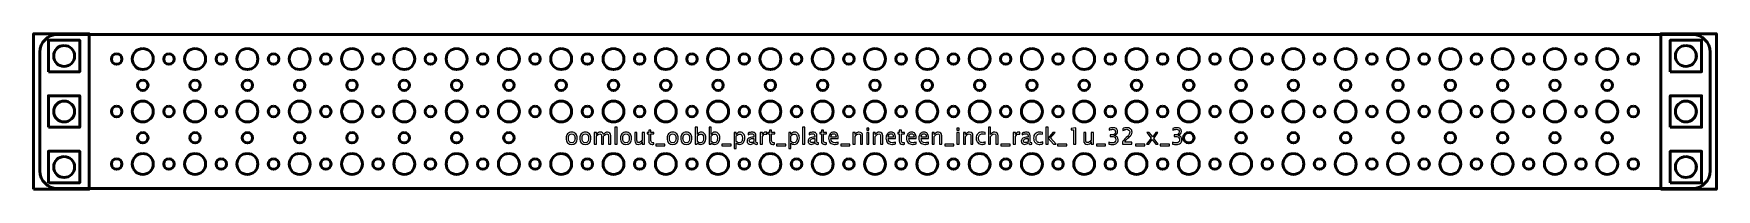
# Model space of a CAD drawing. Header units: centimetres. Extents: x -24.1 to 24.1, y -2.2 to 2.2.
import ezdxf

# ---------------------------------------------------------------- set-up
doc = ezdxf.new("R2010")
doc.units = ezdxf.units.CM
doc.header["$MEASUREMENT"] = 0
doc.layers.add('Layer 1', color=7, linetype='Continuous')

msp = doc.modelspace()

# ---------------------------------------------------------------- linework, layer by layer
at = {"layer": 'Layer 1', "color": 4, "lineweight": 53}
for points in [[(-24.12999, -2.2225), (-22.54249, -2.2225), (-22.54249, 2.2225), (-24.12999, 2.2225), (-24.12999, -2.2225)], [(-23.70598, 1.1375), (-22.80598, 1.1375), (-22.80598, 2.0375), (-23.70598, 2.0375), (-23.70598, 1.1375)], [(22.54249, -2.2225), (24.12999, -2.2225), (24.12999, 2.2225), (22.54249, 2.2225), (22.54249, -2.2225)], [(22.80602, 1.1375), (23.70602, 1.1375), (23.70602, 2.0375), (22.80602, 2.0375), (22.80602, 1.1375)], [(-23.70598, -0.45), (-22.80598, -0.45), (-22.80598, 0.45), (-23.70598, 0.45), (-23.70598, -0.45)], [(22.80602, -0.45), (23.70602, -0.45), (23.70602, 0.45), (22.80602, 0.45), (22.80602, -0.45)], [(-23.70598, -2.0375), (-22.80598, -2.0375), (-22.80598, -1.1375), (-23.70598, -1.1375), (-23.70598, -2.0375)], [(22.80602, -2.0375), (23.70602, -2.0375), (23.70602, -1.1375), (22.80602, -1.1375), (22.80602, -2.0375)]]:
    msp.add_lwpolyline(points, close=True, dxfattribs=at)
for centre in [(-23.25598, 1.5875), (23.25602, 1.5875), (-23.25598, 0), (23.25602, 0), (-23.25598, -1.5875), (23.25602, -1.5875)]:
    msp.add_ellipse(centre, major_axis=(0, 0.3), ratio=1, dxfattribs=at)
at = {"layer": 'Layer 1', "lineweight": 53}
for centre, major_axis in [((-23.25598, 1.5875), (0, 0.3)), ((-21.75, 1.5), (0, 0.15)), ((-20.99999, 1.49999), (0, 0.30001)), ((-20.25, 1.5), (0, 0.15)), ((-19.49999, 1.49999), (0, 0.30001)), ((-18.75, 1.5), (0, 0.15)), ((-17.99999, 1.49999), (0, 0.30001)), ((-17.25, 1.5), (0, 0.15)), ((-16.49999, 1.49999), (0, 0.30001)), ((-15.75, 1.5), (0, 0.15)), ((-14.99999, 1.49999), (0, 0.30001)), ((-14.25, 1.5), (0, 0.15)), ((-13.49999, 1.49999), (0, 0.30001)), ((-12.75, 1.5), (0, 0.15)), ((-11.99999, 1.49999), (0, 0.30001)), ((-11.25, 1.5), (0, 0.15)), ((-10.49999, 1.49999), (0, 0.30001)), ((-9.75, 1.5), (0, 0.15)), ((-8.99999, 1.49999), (0, 0.30001)), ((-8.25, 1.5), (0, 0.15)), ((-7.49999, 1.49999), (0, 0.30001)), ((-6.75, 1.5), (0, 0.15)), ((-5.99999, 1.49999), (0, 0.30001)), ((-5.25, 1.5), (0, 0.15)), ((-4.49999, 1.49999), (0, 0.30001)), ((-3.75, 1.5), (0, 0.15)), ((-2.99999, 1.49999), (0, 0.30001)), ((-2.25, 1.5), (0, 0.15)), ((-1.49999, 1.49999), (0, 0.30001)), ((-0.75, 1.5), (0, 0.15)), ((0.00001, 1.49999), (0, 0.30001)), ((0.75, 1.5), (0, 0.15)), ((1.50001, 1.49999), (0, 0.30001)), ((2.25, 1.5), (0, 0.15)), ((3.00001, 1.49999), (0, 0.30001)), ((3.75, 1.5), (0, 0.15)), ((4.50001, 1.49999), (0, 0.30001)), ((5.25, 1.5), (0, 0.15)), ((6.00001, 1.49999), (0, 0.30001)), ((6.75, 1.5), (0, 0.15)), ((7.50001, 1.49999), (0, 0.30001)), ((8.25, 1.5), (0, 0.15)), ((9.00001, 1.49999), (0, 0.30001)), ((9.75, 1.5), (0, 0.15)), ((10.50001, 1.49999), (0, 0.30001)), ((11.25, 1.5), (0, 0.15)), ((12.00001, 1.49999), (0, 0.30001)), ((12.75, 1.5), (0, 0.15)), ((13.50001, 1.49999), (0, 0.30001)), ((14.25, 1.5), (0, 0.15)), ((15.00001, 1.49999), (0, 0.30001)), ((15.75, 1.5), (0, 0.15)), ((16.50001, 1.49999), (0, 0.30001)), ((17.25, 1.5), (0, 0.15)), ((18.00001, 1.49999), (0, 0.30001)), ((18.75, 1.5), (0, 0.15)), ((19.50001, 1.49999), (0, 0.30001)), ((20.25, 1.5), (0, 0.15)), ((21.00001, 1.49999), (0, 0.30001)), ((21.75, 1.5), (0, 0.15)), ((23.256, 1.5875), (0, 0.3)), ((-21, 0.75), (0, 0.15)), ((-19.5, 0.75), (0, 0.15)), ((-18, 0.75), (0, 0.15)), ((-16.5, 0.75), (0, 0.15)), ((-15, 0.75), (0, 0.15)), ((-13.5, 0.75), (0, 0.15)), ((-12, 0.75), (0, 0.15)), ((-10.5, 0.75), (0, 0.15)), ((-9, 0.75), (0, 0.15)), ((-7.5, 0.75), (0, 0.15)), ((-6, 0.75), (0, 0.15)), ((-4.5, 0.75), (0, 0.15)), ((-3, 0.75), (0, 0.15)), ((-1.5, 0.75), (0, 0.15)), ((0, 0.75), (0, 0.15)), ((1.5, 0.75), (0, 0.15)), ((3, 0.75), (0, 0.15)), ((4.5, 0.75), (0, 0.15)), ((6, 0.75), (0, 0.15)), ((7.5, 0.75), (0, 0.15)), ((9, 0.75), (0, 0.15)), ((10.5, 0.75), (0, 0.15)), ((12, 0.75), (0, 0.15)), ((13.5, 0.75), (0, 0.15)), ((15, 0.75), (0, 0.15)), ((16.5, 0.75), (0, 0.15)), ((18, 0.75), (0, 0.15)), ((19.5, 0.75), (0, 0.15)), ((21, 0.75), (0, 0.15)), ((-23.25598, 0), (0, 0.3)), ((-21.75, 0), (0, 0.15)), ((-20.99999, -0.00001), (0, 0.30001)), ((-20.25, 0), (0, 0.15)), ((-19.49999, -0.00001), (0, 0.30001)), ((-18.75, 0), (0, 0.15)), ((-17.99999, -0.00001), (0, 0.30001)), ((-17.25, 0), (0, 0.15)), ((-16.49999, -0.00001), (0, 0.30001)), ((-15.75, 0), (0, 0.15)), ((-14.99999, -0.00001), (0, 0.30001)), ((-14.25, 0), (0, 0.15)), ((-13.49999, -0.00001), (0, 0.30001)), ((-12.75, 0), (0, 0.15)), ((-11.99999, -0.00001), (0, 0.30001)), ((-11.25, 0), (0, 0.15)), ((-10.49999, -0.00001), (0, 0.30001)), ((-9.75, 0), (0, 0.15)), ((-8.99999, -0.00001), (0, 0.30001)), ((-8.25, 0), (0, 0.15)), ((-7.49999, -0.00001), (0, 0.30001)), ((-6.75, 0), (0, 0.15)), ((-5.99999, -0.00001), (0, 0.30001)), ((-5.25, 0), (0, 0.15)), ((-4.49999, -0.00001), (0, 0.30001)), ((-3.75, 0), (0, 0.15)), ((-2.99999, -0.00001), (0, 0.30001)), ((-2.25, 0), (0, 0.15)), ((-1.49999, -0.00001), (0, 0.30001)), ((-0.75, 0), (0, 0.15)), ((0.00001, -0.00001), (0, 0.30001)), ((0.75, 0), (0, 0.15)), ((1.50001, -0.00001), (0, 0.30001)), ((2.25, 0), (0, 0.15)), ((3.00001, -0.00001), (0, 0.30001)), ((3.75, 0), (0, 0.15)), ((4.50001, -0.00001), (0, 0.30001)), ((5.25, 0), (0, 0.15)), ((6.00001, -0.00001), (0, 0.30001)), ((6.75, 0), (0, 0.15)), ((7.50001, -0.00001), (0, 0.30001)), ((8.25, 0), (0, 0.15)), ((9.00001, -0.00001), (0, 0.30001)), ((9.75, 0), (0, 0.15)), ((10.50001, -0.00001), (0, 0.30001)), ((11.25, 0), (0, 0.15)), ((12.00001, -0.00001), (0, 0.30001)), ((12.75, 0), (0, 0.15)), ((13.50001, -0.00001), (0, 0.30001)), ((14.25, 0), (0, 0.15)), ((15.00001, -0.00001), (0, 0.30001)), ((15.75, 0), (0, 0.15)), ((16.50001, -0.00001), (0, 0.30001)), ((17.25, 0), (0, 0.15)), ((18.00001, -0.00001), (0, 0.30001)), ((18.75, 0), (0, 0.15)), ((19.50001, -0.00001), (0, 0.30001)), ((20.25, 0), (0, 0.15)), ((21.00001, -0.00001), (0, 0.30001)), ((21.75, 0), (0, 0.15)), ((23.256, 0), (0, 0.3)), ((-21, -0.75), (0, 0.15)), ((-19.5, -0.75), (0, 0.15)), ((-18, -0.75), (0, 0.15)), ((-16.5, -0.75), (0, 0.15)), ((-15, -0.75), (0, 0.15)), ((-13.5, -0.75), (0, 0.15)), ((-12, -0.75), (0, 0.15)), ((-10.5, -0.75), (0, 0.15)), ((9, -0.75), (0, 0.15)), ((10.5, -0.75), (0, 0.15)), ((12, -0.75), (0, 0.15)), ((13.5, -0.75), (0, 0.15)), ((15, -0.75), (0, 0.15)), ((16.5, -0.75), (0, 0.15)), ((18, -0.75), (0, 0.15)), ((19.5, -0.75), (0, 0.15)), ((21, -0.75), (0, 0.15)), ((-23.25598, -1.5875), (0, 0.3)), ((-21.75, -1.5), (0, 0.15)), ((-20.99999, -1.50001), (0, 0.30001)), ((-20.25, -1.5), (0, 0.15)), ((-19.49999, -1.50001), (0, 0.30001)), ((-18.75, -1.5), (0, 0.15)), ((-17.99999, -1.50001), (0, 0.30001)), ((-17.25, -1.5), (0, 0.15)), ((-16.49999, -1.50001), (0, 0.30001)), ((-15.75, -1.5), (0, 0.15)), ((-14.99999, -1.50001), (0, 0.30001)), ((-14.25, -1.5), (0, 0.15)), ((-13.49999, -1.50001), (0, 0.30001)), ((-12.75, -1.5), (0, 0.15)), ((-11.99999, -1.50001), (0, 0.30001)), ((-11.25, -1.5), (0, 0.15)), ((-10.49999, -1.50001), (0, 0.30001)), ((-9.75, -1.5), (0, 0.15)), ((-8.99999, -1.50001), (0, 0.30001)), ((-8.25, -1.5), (0, 0.15)), ((-7.49999, -1.50001), (0, 0.30001)), ((-6.75, -1.5), (0, 0.15)), ((-5.99999, -1.50001), (0, 0.30001)), ((-5.25, -1.5), (0, 0.15)), ((-4.49999, -1.50001), (0, 0.30001)), ((-3.75, -1.5), (0, 0.15)), ((-2.99999, -1.50001), (0, 0.30001)), ((-2.25, -1.5), (0, 0.15)), ((-1.49999, -1.50001), (0, 0.30001)), ((-0.75, -1.5), (0, 0.15)), ((0.00001, -1.50001), (0, 0.30001)), ((0.75, -1.5), (0, 0.15)), ((1.50001, -1.50001), (0, 0.30001)), ((2.25, -1.5), (0, 0.15)), ((3.00001, -1.50001), (0, 0.30001)), ((3.75, -1.5), (0, 0.15)), ((4.50001, -1.50001), (0, 0.30001)), ((5.25, -1.5), (0, 0.15)), ((6.00001, -1.50001), (0, 0.30001)), ((6.75, -1.5), (0, 0.15)), ((7.50001, -1.50001), (0, 0.30001)), ((8.25, -1.5), (0, 0.15)), ((9.00001, -1.50001), (0, 0.30001)), ((9.75, -1.5), (0, 0.15)), ((10.50001, -1.50001), (0, 0.30001)), ((11.25, -1.5), (0, 0.15)), ((12.00001, -1.50001), (0, 0.30001)), ((12.75, -1.5), (0, 0.15)), ((13.50001, -1.50001), (0, 0.30001)), ((14.25, -1.5), (0, 0.15)), ((15.00001, -1.50001), (0, 0.30001)), ((15.75, -1.5), (0, 0.15)), ((16.50001, -1.50001), (0, 0.30001)), ((17.25, -1.5), (0, 0.15)), ((18.00001, -1.50001), (0, 0.30001)), ((18.75, -1.5), (0, 0.15)), ((19.50001, -1.50001), (0, 0.30001)), ((20.25, -1.5), (0, 0.15)), ((21.00001, -1.50001), (0, 0.30001)), ((21.75, -1.5), (0, 0.15)), ((23.256, -1.5875), (0, 0.3))]:
    msp.add_ellipse(centre, major_axis=major_axis, ratio=1, dxfattribs=at)
msp.add_open_spline([(-23.95, -1.7), (-23.95, -1.7), (-23.95, 1.7), (-23.95, 1.7), (-23.95, 1.7), (-23.95, 1.97614), (-23.72614, 2.2), (-23.45, 2.2), (-23.45, 2.2), (-23.45, 2.2), (23.45, 2.2), (23.45, 2.2), (23.45, 2.2), (23.72614, 2.2), (23.95, 1.97614), (23.95, 1.7), (23.95, 1.7), (23.95, 1.7), (23.95, -1.7), (23.95, -1.7), (23.95, -1.7), (23.95, -1.97614), (23.72614, -2.2), (23.45, -2.2), (23.45, -2.2), (23.45, -2.2), (-23.45, -2.2), (-23.45, -2.2), (-23.45, -2.2), (-23.72614, -2.2), (-23.95, -1.97614), (-23.95, -1.7)], degree=3, knots=[0, 0, 0, 0, 0.11111111, 0.11111111, 0.11111111, 0.11111111, 0.22222222, 0.22222222, 0.22222222, 0.22222222, 0.33333333, 0.33333333, 0.33333333, 0.33333333, 0.44444444, 0.44444444, 0.44444444, 0.44444444, 0.55555556, 0.55555556, 0.55555556, 0.55555556, 0.66666667, 0.66666667, 0.66666667, 0.66666667, 0.77777778, 0.77777778, 0.77777778, 0.77777778, 1, 1, 1, 1], dxfattribs=at)
at = {"layer": 'Layer 1', "color": 5, "lineweight": 9}
for points, knots in [([(-7.45898, -0.93352), (-7.45898, -0.93352), (-7.45898, -0.44393), (-7.45898, -0.44393), (-7.45898, -0.44393), (-7.45898, -0.44393), (-7.39802, -0.44393), (-7.39802, -0.44393), (-7.39802, -0.44393), (-7.39802, -0.44393), (-7.39802, -0.93352), (-7.39802, -0.93352), (-7.39802, -0.93352), (-7.39802, -0.93352), (-7.45898, -0.93352), (-7.45898, -0.93352)], [0, 0, 0, 0, 0.2, 0.2, 0.2, 0.2, 0.4, 0.4, 0.4, 0.4, 0.6, 0.6, 0.6, 0.6, 1, 1, 1, 1]), ([(-5.15605, -0.93733), (-5.15605, -0.93733), (-5.15605, -0.44393), (-5.15605, -0.44393), (-5.15605, -0.44393), (-5.15605, -0.44393), (-5.09509, -0.44393), (-5.09509, -0.44393), (-5.09509, -0.44393), (-5.09509, -0.44393), (-5.09509, -0.66058), (-5.09509, -0.66058), (-5.09509, -0.66058), (-5.07011, -0.61348), (-5.03254, -0.58998), (-4.98248, -0.58998), (-4.98248, -0.58998), (-4.94195, -0.58998), (-4.91009, -0.6047), (-4.88681, -0.63422), (-4.88681, -0.63422), (-4.86353, -0.66375), (-4.85188, -0.70407), (-4.85188, -0.75519), (-4.85188, -0.75519), (-4.85188, -0.81086), (-4.86511, -0.85584), (-4.89147, -0.88992), (-4.89147, -0.88992), (-4.91782, -0.9241), (-4.95253, -0.94114), (-4.9955, -0.94114), (-4.9955, -0.94114), (-5.0354, -0.94114), (-5.06863, -0.9259), (-5.09509, -0.89531), (-5.09509, -0.89531), (-5.09509, -0.89531), (-5.1025, -0.93733), (-5.1025, -0.93733), (-5.1025, -0.93733), (-5.1025, -0.93733), (-5.15605, -0.93733), (-5.15605, -0.93733)], [0, 0, 0, 0, 0.08333333, 0.08333333, 0.08333333, 0.08333333, 0.16666667, 0.16666667, 0.16666667, 0.16666667, 0.25, 0.25, 0.25, 0.25, 0.33333333, 0.33333333, 0.33333333, 0.33333333, 0.41666667, 0.41666667, 0.41666667, 0.41666667, 0.5, 0.5, 0.5, 0.5, 0.58333333, 0.58333333, 0.58333333, 0.58333333, 0.66666667, 0.66666667, 0.66666667, 0.66666667, 0.75, 0.75, 0.75, 0.75, 0.83333333, 0.83333333, 0.83333333, 0.83333333, 1, 1, 1, 1]), ([(-4.75642, -0.93733), (-4.75642, -0.93733), (-4.75642, -0.44393), (-4.75642, -0.44393), (-4.75642, -0.44393), (-4.75642, -0.44393), (-4.69546, -0.44393), (-4.69546, -0.44393), (-4.69546, -0.44393), (-4.69546, -0.44393), (-4.69546, -0.66058), (-4.69546, -0.66058), (-4.69546, -0.66058), (-4.67048, -0.61348), (-4.63291, -0.58998), (-4.58285, -0.58998), (-4.58285, -0.58998), (-4.54232, -0.58998), (-4.51046, -0.6047), (-4.48718, -0.63422), (-4.48718, -0.63422), (-4.4639, -0.66375), (-4.45225, -0.70407), (-4.45225, -0.75519), (-4.45225, -0.75519), (-4.45225, -0.81086), (-4.46548, -0.85584), (-4.49184, -0.88992), (-4.49184, -0.88992), (-4.51819, -0.9241), (-4.5529, -0.94114), (-4.59587, -0.94114), (-4.59587, -0.94114), (-4.63577, -0.94114), (-4.669, -0.9259), (-4.69546, -0.89531), (-4.69546, -0.89531), (-4.69546, -0.89531), (-4.70287, -0.93733), (-4.70287, -0.93733), (-4.70287, -0.93733), (-4.70287, -0.93733), (-4.75642, -0.93733), (-4.75642, -0.93733)], [0, 0, 0, 0, 0.08333333, 0.08333333, 0.08333333, 0.08333333, 0.16666667, 0.16666667, 0.16666667, 0.16666667, 0.25, 0.25, 0.25, 0.25, 0.33333333, 0.33333333, 0.33333333, 0.33333333, 0.41666667, 0.41666667, 0.41666667, 0.41666667, 0.5, 0.5, 0.5, 0.5, 0.58333333, 0.58333333, 0.58333333, 0.58333333, 0.66666667, 0.66666667, 0.66666667, 0.66666667, 0.75, 0.75, 0.75, 0.75, 0.83333333, 0.83333333, 0.83333333, 0.83333333, 1, 1, 1, 1]), ([(-2.07459, -0.93352), (-2.07459, -0.93352), (-2.07459, -0.44393), (-2.07459, -0.44393), (-2.07459, -0.44393), (-2.07459, -0.44393), (-2.01363, -0.44393), (-2.01363, -0.44393), (-2.01363, -0.44393), (-2.01363, -0.44393), (-2.01363, -0.93352), (-2.01363, -0.93352), (-2.01363, -0.93352), (-2.01363, -0.93352), (-2.07459, -0.93352), (-2.07459, -0.93352)], [0, 0, 0, 0, 0.2, 0.2, 0.2, 0.2, 0.4, 0.4, 0.4, 0.4, 0.6, 0.6, 0.6, 0.6, 1, 1, 1, 1]), ([(-0.23753, -0.53537), (-0.23753, -0.53537), (-0.23753, -0.47441), (-0.23753, -0.47441), (-0.23753, -0.47441), (-0.23753, -0.47441), (-0.17657, -0.47441), (-0.17657, -0.47441), (-0.17657, -0.47441), (-0.17657, -0.47441), (-0.17657, -0.53537), (-0.17657, -0.53537), (-0.17657, -0.53537), (-0.17657, -0.53537), (-0.23753, -0.53537), (-0.23753, -0.53537)], [0, 0, 0, 0, 0.2, 0.2, 0.2, 0.2, 0.4, 0.4, 0.4, 0.4, 0.6, 0.6, 0.6, 0.6, 1, 1, 1, 1]), ([(2.35062, -0.53537), (2.35062, -0.53537), (2.35062, -0.47441), (2.35062, -0.47441), (2.35062, -0.47441), (2.35062, -0.47441), (2.41158, -0.47441), (2.41158, -0.47441), (2.41158, -0.47441), (2.41158, -0.47441), (2.41158, -0.53537), (2.41158, -0.53537), (2.41158, -0.53537), (2.41158, -0.53537), (2.35062, -0.53537), (2.35062, -0.53537)], [0, 0, 0, 0, 0.2, 0.2, 0.2, 0.2, 0.4, 0.4, 0.4, 0.4, 0.6, 0.6, 0.6, 0.6, 1, 1, 1, 1]), ([(3.25349, -0.93352), (3.25349, -0.93352), (3.25349, -0.44393), (3.25349, -0.44393), (3.25349, -0.44393), (3.25349, -0.44393), (3.31445, -0.44393), (3.31445, -0.44393), (3.31445, -0.44393), (3.31445, -0.44393), (3.31445, -0.66058), (3.31445, -0.66058), (3.31445, -0.66058), (3.34673, -0.61348), (3.38631, -0.58998), (3.43309, -0.58998), (3.43309, -0.58998), (3.46251, -0.58998), (3.4859, -0.59919), (3.50315, -0.61771), (3.50315, -0.61771), (3.5204, -0.63613), (3.52908, -0.661), (3.52908, -0.69211), (3.52908, -0.69211), (3.52908, -0.69211), (3.52908, -0.93352), (3.52908, -0.93352), (3.52908, -0.93352), (3.52908, -0.93352), (3.46812, -0.93352), (3.46812, -0.93352), (3.46812, -0.93352), (3.46812, -0.93352), (3.46812, -0.71201), (3.46812, -0.71201), (3.46812, -0.71201), (3.46812, -0.68703), (3.46442, -0.66925), (3.45711, -0.65867), (3.45711, -0.65867), (3.44971, -0.64798), (3.43753, -0.64269), (3.4205, -0.64269), (3.4205, -0.64269), (3.38303, -0.64269), (3.34768, -0.66714), (3.31445, -0.71603), (3.31445, -0.71603), (3.31445, -0.71603), (3.31445, -0.93352), (3.31445, -0.93352), (3.31445, -0.93352), (3.31445, -0.93352), (3.25349, -0.93352), (3.25349, -0.93352)], [0, 0, 0, 0, 0.06666667, 0.06666667, 0.06666667, 0.06666667, 0.13333333, 0.13333333, 0.13333333, 0.13333333, 0.2, 0.2, 0.2, 0.2, 0.26666667, 0.26666667, 0.26666667, 0.26666667, 0.33333333, 0.33333333, 0.33333333, 0.33333333, 0.4, 0.4, 0.4, 0.4, 0.46666667, 0.46666667, 0.46666667, 0.46666667, 0.53333333, 0.53333333, 0.53333333, 0.53333333, 0.6, 0.6, 0.6, 0.6, 0.66666667, 0.66666667, 0.66666667, 0.66666667, 0.73333333, 0.73333333, 0.73333333, 0.73333333, 0.8, 0.8, 0.8, 0.8, 0.86666667, 0.86666667, 0.86666667, 0.86666667, 1, 1, 1, 1]), ([(4.90079, -0.93352), (4.90079, -0.93352), (4.90079, -0.44393), (4.90079, -0.44393), (4.90079, -0.44393), (4.90079, -0.44393), (4.96175, -0.44393), (4.96175, -0.44393), (4.96175, -0.44393), (4.96175, -0.44393), (4.96175, -0.76027), (4.96175, -0.76027), (4.96175, -0.76027), (4.96175, -0.76027), (5.10463, -0.59697), (5.10463, -0.59697), (5.10463, -0.59697), (5.10463, -0.59697), (5.17045, -0.59697), (5.17045, -0.59697), (5.17045, -0.59697), (5.17045, -0.59697), (5.03393, -0.75403), (5.03393, -0.75403), (5.03393, -0.75403), (5.03393, -0.75403), (5.19903, -0.93352), (5.19903, -0.93352), (5.19903, -0.93352), (5.19903, -0.93352), (5.1205, -0.93352), (5.1205, -0.93352), (5.1205, -0.93352), (5.1205, -0.93352), (4.96175, -0.76091), (4.96175, -0.76091), (4.96175, -0.76091), (4.96175, -0.76091), (4.96175, -0.93352), (4.96175, -0.93352), (4.96175, -0.93352), (4.96175, -0.93352), (4.90079, -0.93352), (4.90079, -0.93352)], [0, 0, 0, 0, 0.08333333, 0.08333333, 0.08333333, 0.08333333, 0.16666667, 0.16666667, 0.16666667, 0.16666667, 0.25, 0.25, 0.25, 0.25, 0.33333333, 0.33333333, 0.33333333, 0.33333333, 0.41666667, 0.41666667, 0.41666667, 0.41666667, 0.5, 0.5, 0.5, 0.5, 0.58333333, 0.58333333, 0.58333333, 0.58333333, 0.66666667, 0.66666667, 0.66666667, 0.66666667, 0.75, 0.75, 0.75, 0.75, 0.83333333, 0.83333333, 0.83333333, 0.83333333, 1, 1, 1, 1]), ([(5.69486, -0.93352), (5.69486, -0.93352), (5.69486, -0.52013), (5.69486, -0.52013), (5.69486, -0.52013), (5.69486, -0.52013), (5.62184, -0.52013), (5.62184, -0.52013), (5.62184, -0.52013), (5.62184, -0.52013), (5.62184, -0.48203), (5.62184, -0.48203), (5.62184, -0.48203), (5.62184, -0.48203), (5.75582, -0.4706), (5.75582, -0.4706), (5.75582, -0.4706), (5.75582, -0.4706), (5.75582, -0.93352), (5.75582, -0.93352), (5.75582, -0.93352), (5.75582, -0.93352), (5.69486, -0.93352), (5.69486, -0.93352)], [0, 0, 0, 0, 0.14285714, 0.14285714, 0.14285714, 0.14285714, 0.28571429, 0.28571429, 0.28571429, 0.28571429, 0.42857143, 0.42857143, 0.42857143, 0.42857143, 0.57142857, 0.57142857, 0.57142857, 0.57142857, 0.71428571, 0.71428571, 0.71428571, 0.71428571, 1, 1, 1, 1]), ([(6.70641, -0.93034), (6.70641, -0.93034), (6.70641, -0.87319), (6.70641, -0.87319), (6.70641, -0.87319), (6.75001, -0.89055), (6.7842, -0.89923), (6.80928, -0.89923), (6.80928, -0.89923), (6.83881, -0.89923), (6.86262, -0.89076), (6.88093, -0.87372), (6.88093, -0.87372), (6.89924, -0.85668), (6.90834, -0.83446), (6.90834, -0.80715), (6.90834, -0.80715), (6.90834, -0.74238), (6.86326, -0.71), (6.77309, -0.71), (6.77309, -0.71), (6.77309, -0.71), (6.74896, -0.71), (6.74896, -0.71), (6.74896, -0.71), (6.74896, -0.71), (6.74896, -0.66904), (6.74896, -0.66904), (6.74896, -0.66904), (6.74896, -0.66904), (6.77033, -0.66872), (6.77033, -0.66872), (6.77033, -0.66872), (6.85511, -0.66872), (6.89755, -0.63888), (6.89755, -0.57908), (6.89755, -0.57908), (6.89755, -0.5322), (6.86939, -0.5087), (6.8132, -0.5087), (6.8132, -0.5087), (6.78303, -0.5087), (6.74959, -0.51738), (6.71276, -0.53474), (6.71276, -0.53474), (6.71276, -0.53474), (6.71276, -0.4814), (6.71276, -0.4814), (6.71276, -0.4814), (6.74885, -0.46912), (6.78367, -0.46298), (6.81711, -0.46298), (6.81711, -0.46298), (6.86262, -0.46298), (6.89765, -0.47209), (6.92199, -0.49029), (6.92199, -0.49029), (6.94633, -0.50839), (6.95851, -0.53474), (6.95851, -0.56924), (6.95851, -0.56924), (6.95851, -0.62311), (6.92665, -0.66153), (6.86283, -0.68439), (6.86283, -0.68439), (6.93681, -0.70164), (6.97375, -0.74217), (6.97375, -0.8062), (6.97375, -0.8062), (6.97375, -0.84938), (6.95946, -0.88335), (6.93099, -0.90801), (6.93099, -0.90801), (6.90252, -0.93267), (6.86336, -0.94495), (6.81362, -0.94495), (6.81362, -0.94495), (6.78526, -0.94495), (6.74959, -0.94008), (6.70641, -0.93034)], [0, 0, 0, 0, 0.04761905, 0.04761905, 0.04761905, 0.04761905, 0.0952381, 0.0952381, 0.0952381, 0.0952381, 0.14285714, 0.14285714, 0.14285714, 0.14285714, 0.19047619, 0.19047619, 0.19047619, 0.19047619, 0.23809524, 0.23809524, 0.23809524, 0.23809524, 0.28571429, 0.28571429, 0.28571429, 0.28571429, 0.33333333, 0.33333333, 0.33333333, 0.33333333, 0.38095238, 0.38095238, 0.38095238, 0.38095238, 0.42857143, 0.42857143, 0.42857143, 0.42857143, 0.47619048, 0.47619048, 0.47619048, 0.47619048, 0.52380952, 0.52380952, 0.52380952, 0.52380952, 0.57142857, 0.57142857, 0.57142857, 0.57142857, 0.61904762, 0.61904762, 0.61904762, 0.61904762, 0.66666667, 0.66666667, 0.66666667, 0.66666667, 0.71428571, 0.71428571, 0.71428571, 0.71428571, 0.76190476, 0.76190476, 0.76190476, 0.76190476, 0.80952381, 0.80952381, 0.80952381, 0.80952381, 0.85714286, 0.85714286, 0.85714286, 0.85714286, 0.9047619, 0.9047619, 0.9047619, 0.9047619, 1, 1, 1, 1]), ([(7.09588, -0.93352), (7.09588, -0.93352), (7.09588, -0.88018), (7.09588, -0.88018), (7.09588, -0.88018), (7.11366, -0.83859), (7.14953, -0.79318), (7.20361, -0.74418), (7.20361, -0.74418), (7.20361, -0.74418), (7.23854, -0.71286), (7.23854, -0.71286), (7.23854, -0.71286), (7.28352, -0.67201), (7.30606, -0.63158), (7.30606, -0.59136), (7.30606, -0.59136), (7.30606, -0.56564), (7.29833, -0.54553), (7.28299, -0.53082), (7.28299, -0.53082), (7.26764, -0.51611), (7.24637, -0.5087), (7.21938, -0.5087), (7.21938, -0.5087), (7.18784, -0.5087), (7.15049, -0.52077), (7.10731, -0.5449), (7.10731, -0.5449), (7.10731, -0.5449), (7.10731, -0.49156), (7.10731, -0.49156), (7.10731, -0.49156), (7.14805, -0.47251), (7.18859, -0.46298), (7.22901, -0.46298), (7.22901, -0.46298), (7.27198, -0.46298), (7.30648, -0.47452), (7.33252, -0.4977), (7.33252, -0.4977), (7.35845, -0.52088), (7.37147, -0.55157), (7.37147, -0.58988), (7.37147, -0.58988), (7.37147, -0.6174), (7.3649, -0.64184), (7.35178, -0.66312), (7.35178, -0.66312), (7.33855, -0.68449), (7.3141, -0.71032), (7.27823, -0.7408), (7.27823, -0.7408), (7.27823, -0.7408), (7.25463, -0.76091), (7.25463, -0.76091), (7.25463, -0.76091), (7.20552, -0.8025), (7.17716, -0.84229), (7.16954, -0.88018), (7.16954, -0.88018), (7.16954, -0.88018), (7.36956, -0.88018), (7.36956, -0.88018), (7.36956, -0.88018), (7.36956, -0.88018), (7.36956, -0.93352), (7.36956, -0.93352), (7.36956, -0.93352), (7.36956, -0.93352), (7.09588, -0.93352), (7.09588, -0.93352)], [0, 0, 0, 0, 0.05263158, 0.05263158, 0.05263158, 0.05263158, 0.10526316, 0.10526316, 0.10526316, 0.10526316, 0.15789474, 0.15789474, 0.15789474, 0.15789474, 0.21052632, 0.21052632, 0.21052632, 0.21052632, 0.26315789, 0.26315789, 0.26315789, 0.26315789, 0.31578947, 0.31578947, 0.31578947, 0.31578947, 0.36842105, 0.36842105, 0.36842105, 0.36842105, 0.42105263, 0.42105263, 0.42105263, 0.42105263, 0.47368421, 0.47368421, 0.47368421, 0.47368421, 0.52631579, 0.52631579, 0.52631579, 0.52631579, 0.57894737, 0.57894737, 0.57894737, 0.57894737, 0.63157895, 0.63157895, 0.63157895, 0.63157895, 0.68421053, 0.68421053, 0.68421053, 0.68421053, 0.73684211, 0.73684211, 0.73684211, 0.73684211, 0.78947368, 0.78947368, 0.78947368, 0.78947368, 0.84210526, 0.84210526, 0.84210526, 0.84210526, 0.89473684, 0.89473684, 0.89473684, 0.89473684, 1, 1, 1, 1]), ([(8.53394, -0.93034), (8.53394, -0.93034), (8.53394, -0.87319), (8.53394, -0.87319), (8.53394, -0.87319), (8.57754, -0.89055), (8.61173, -0.89923), (8.63681, -0.89923), (8.63681, -0.89923), (8.66634, -0.89923), (8.69015, -0.89076), (8.70846, -0.87372), (8.70846, -0.87372), (8.72677, -0.85668), (8.73587, -0.83446), (8.73587, -0.80715), (8.73587, -0.80715), (8.73587, -0.74238), (8.69079, -0.71), (8.60062, -0.71), (8.60062, -0.71), (8.60062, -0.71), (8.57649, -0.71), (8.57649, -0.71), (8.57649, -0.71), (8.57649, -0.71), (8.57649, -0.66904), (8.57649, -0.66904), (8.57649, -0.66904), (8.57649, -0.66904), (8.59786, -0.66872), (8.59786, -0.66872), (8.59786, -0.66872), (8.68264, -0.66872), (8.72508, -0.63888), (8.72508, -0.57908), (8.72508, -0.57908), (8.72508, -0.5322), (8.69692, -0.5087), (8.64073, -0.5087), (8.64073, -0.5087), (8.61056, -0.5087), (8.57712, -0.51738), (8.54029, -0.53474), (8.54029, -0.53474), (8.54029, -0.53474), (8.54029, -0.4814), (8.54029, -0.4814), (8.54029, -0.4814), (8.57638, -0.46912), (8.6112, -0.46298), (8.64464, -0.46298), (8.64464, -0.46298), (8.69015, -0.46298), (8.72518, -0.47209), (8.74952, -0.49029), (8.74952, -0.49029), (8.77386, -0.50839), (8.78604, -0.53474), (8.78604, -0.56924), (8.78604, -0.56924), (8.78604, -0.62311), (8.75418, -0.66153), (8.69036, -0.68439), (8.69036, -0.68439), (8.76434, -0.70164), (8.80128, -0.74217), (8.80128, -0.8062), (8.80128, -0.8062), (8.80128, -0.84938), (8.78699, -0.88335), (8.75852, -0.90801), (8.75852, -0.90801), (8.73005, -0.93267), (8.69089, -0.94495), (8.64115, -0.94495), (8.64115, -0.94495), (8.61279, -0.94495), (8.57712, -0.94008), (8.53394, -0.93034)], [0, 0, 0, 0, 0.04761905, 0.04761905, 0.04761905, 0.04761905, 0.0952381, 0.0952381, 0.0952381, 0.0952381, 0.14285714, 0.14285714, 0.14285714, 0.14285714, 0.19047619, 0.19047619, 0.19047619, 0.19047619, 0.23809524, 0.23809524, 0.23809524, 0.23809524, 0.28571429, 0.28571429, 0.28571429, 0.28571429, 0.33333333, 0.33333333, 0.33333333, 0.33333333, 0.38095238, 0.38095238, 0.38095238, 0.38095238, 0.42857143, 0.42857143, 0.42857143, 0.42857143, 0.47619048, 0.47619048, 0.47619048, 0.47619048, 0.52380952, 0.52380952, 0.52380952, 0.52380952, 0.57142857, 0.57142857, 0.57142857, 0.57142857, 0.61904762, 0.61904762, 0.61904762, 0.61904762, 0.66666667, 0.66666667, 0.66666667, 0.66666667, 0.71428571, 0.71428571, 0.71428571, 0.71428571, 0.76190476, 0.76190476, 0.76190476, 0.76190476, 0.80952381, 0.80952381, 0.80952381, 0.80952381, 0.85714286, 0.85714286, 0.85714286, 0.85714286, 0.9047619, 0.9047619, 0.9047619, 0.9047619, 1, 1, 1, 1]), ([(-8.69807, -0.94114), (-8.7475, -0.94114), (-8.78666, -0.92537), (-8.81544, -0.89383), (-8.81544, -0.89383), (-8.84434, -0.86229), (-8.85873, -0.81943), (-8.85873, -0.76535), (-8.85873, -0.76535), (-8.85873, -0.71138), (-8.84434, -0.66862), (-8.81544, -0.63719), (-8.81544, -0.63719), (-8.78666, -0.60575), (-8.7475, -0.58998), (-8.69807, -0.58998), (-8.69807, -0.58998), (-8.64865, -0.58998), (-8.60949, -0.60575), (-8.58071, -0.63719), (-8.58071, -0.63719), (-8.55181, -0.66862), (-8.53742, -0.71138), (-8.53742, -0.76535), (-8.53742, -0.76535), (-8.53742, -0.81943), (-8.55181, -0.86229), (-8.58071, -0.89383), (-8.58071, -0.89383), (-8.60949, -0.92537), (-8.64865, -0.94114), (-8.69807, -0.94114)], [0, 0, 0, 0, 0.11111111, 0.11111111, 0.11111111, 0.11111111, 0.22222222, 0.22222222, 0.22222222, 0.22222222, 0.33333333, 0.33333333, 0.33333333, 0.33333333, 0.44444444, 0.44444444, 0.44444444, 0.44444444, 0.55555556, 0.55555556, 0.55555556, 0.55555556, 0.66666667, 0.66666667, 0.66666667, 0.66666667, 0.77777778, 0.77777778, 0.77777778, 0.77777778, 1, 1, 1, 1]), ([(-8.69818, -0.89542), (-8.66802, -0.89542), (-8.64452, -0.8841), (-8.6278, -0.86134), (-8.6278, -0.86134), (-8.61119, -0.83869), (-8.60282, -0.80663), (-8.60282, -0.76535), (-8.60282, -0.76535), (-8.60282, -0.72418), (-8.61119, -0.69222), (-8.6278, -0.66957), (-8.6278, -0.66957), (-8.64452, -0.64703), (-8.66802, -0.6357), (-8.69818, -0.6357), (-8.69818, -0.6357), (-8.72845, -0.6357), (-8.75194, -0.64703), (-8.76845, -0.66957), (-8.76845, -0.66957), (-8.78507, -0.69222), (-8.79332, -0.72418), (-8.79332, -0.76535), (-8.79332, -0.76535), (-8.79332, -0.80663), (-8.78507, -0.83869), (-8.76845, -0.86134), (-8.76845, -0.86134), (-8.75194, -0.8841), (-8.72845, -0.89542), (-8.69818, -0.89542)], [0, 0, 0, 0, 0.11111111, 0.11111111, 0.11111111, 0.11111111, 0.22222222, 0.22222222, 0.22222222, 0.22222222, 0.33333333, 0.33333333, 0.33333333, 0.33333333, 0.44444444, 0.44444444, 0.44444444, 0.44444444, 0.55555556, 0.55555556, 0.55555556, 0.55555556, 0.66666667, 0.66666667, 0.66666667, 0.66666667, 0.77777778, 0.77777778, 0.77777778, 0.77777778, 1, 1, 1, 1]), ([(-8.30797, -0.94114), (-8.3574, -0.94114), (-8.39656, -0.92537), (-8.42534, -0.89383), (-8.42534, -0.89383), (-8.45424, -0.86229), (-8.46863, -0.81943), (-8.46863, -0.76535), (-8.46863, -0.76535), (-8.46863, -0.71138), (-8.45424, -0.66862), (-8.42534, -0.63719), (-8.42534, -0.63719), (-8.39656, -0.60575), (-8.3574, -0.58998), (-8.30797, -0.58998), (-8.30797, -0.58998), (-8.25855, -0.58998), (-8.21939, -0.60575), (-8.19061, -0.63719), (-8.19061, -0.63719), (-8.16171, -0.66862), (-8.14732, -0.71138), (-8.14732, -0.76535), (-8.14732, -0.76535), (-8.14732, -0.81943), (-8.16171, -0.86229), (-8.19061, -0.89383), (-8.19061, -0.89383), (-8.21939, -0.92537), (-8.25855, -0.94114), (-8.30797, -0.94114)], [0, 0, 0, 0, 0.11111111, 0.11111111, 0.11111111, 0.11111111, 0.22222222, 0.22222222, 0.22222222, 0.22222222, 0.33333333, 0.33333333, 0.33333333, 0.33333333, 0.44444444, 0.44444444, 0.44444444, 0.44444444, 0.55555556, 0.55555556, 0.55555556, 0.55555556, 0.66666667, 0.66666667, 0.66666667, 0.66666667, 0.77777778, 0.77777778, 0.77777778, 0.77777778, 1, 1, 1, 1]), ([(-8.30808, -0.89542), (-8.27792, -0.89542), (-8.25442, -0.8841), (-8.2377, -0.86134), (-8.2377, -0.86134), (-8.22109, -0.83869), (-8.21272, -0.80663), (-8.21272, -0.76535), (-8.21272, -0.76535), (-8.21272, -0.72418), (-8.22109, -0.69222), (-8.2377, -0.66957), (-8.2377, -0.66957), (-8.25442, -0.64703), (-8.27792, -0.6357), (-8.30808, -0.6357), (-8.30808, -0.6357), (-8.33835, -0.6357), (-8.36184, -0.64703), (-8.37835, -0.66957), (-8.37835, -0.66957), (-8.39497, -0.69222), (-8.40322, -0.72418), (-8.40322, -0.76535), (-8.40322, -0.76535), (-8.40322, -0.80663), (-8.39497, -0.83869), (-8.37835, -0.86134), (-8.37835, -0.86134), (-8.36184, -0.8841), (-8.33835, -0.89542), (-8.30808, -0.89542)], [0, 0, 0, 0, 0.11111111, 0.11111111, 0.11111111, 0.11111111, 0.22222222, 0.22222222, 0.22222222, 0.22222222, 0.33333333, 0.33333333, 0.33333333, 0.33333333, 0.44444444, 0.44444444, 0.44444444, 0.44444444, 0.55555556, 0.55555556, 0.55555556, 0.55555556, 0.66666667, 0.66666667, 0.66666667, 0.66666667, 0.77777778, 0.77777778, 0.77777778, 0.77777778, 1, 1, 1, 1]), ([(-8.05186, -0.93352), (-8.05186, -0.93352), (-8.05186, -0.59697), (-8.05186, -0.59697), (-8.05186, -0.59697), (-8.05186, -0.59697), (-7.9909, -0.59697), (-7.9909, -0.59697), (-7.9909, -0.59697), (-7.9909, -0.59697), (-7.9909, -0.66058), (-7.9909, -0.66058), (-7.9909, -0.66058), (-7.96116, -0.61348), (-7.92306, -0.58998), (-7.87639, -0.58998), (-7.87639, -0.58998), (-7.83141, -0.58998), (-7.80082, -0.61348), (-7.78452, -0.66058), (-7.78452, -0.66058), (-7.75563, -0.61306), (-7.71796, -0.58935), (-7.67171, -0.58935), (-7.67171, -0.58935), (-7.64218, -0.58935), (-7.61921, -0.59803), (-7.60281, -0.61549), (-7.60281, -0.61549), (-7.5864, -0.63295), (-7.57815, -0.6574), (-7.57815, -0.68883), (-7.57815, -0.68883), (-7.57815, -0.68883), (-7.57815, -0.93352), (-7.57815, -0.93352), (-7.57815, -0.93352), (-7.57815, -0.93352), (-7.63911, -0.93352), (-7.63911, -0.93352), (-7.63911, -0.93352), (-7.63911, -0.93352), (-7.63911, -0.69889), (-7.63911, -0.69889), (-7.63911, -0.69889), (-7.63911, -0.66058), (-7.65435, -0.64142), (-7.68483, -0.64142), (-7.68483, -0.64142), (-7.71647, -0.64142), (-7.74971, -0.66375), (-7.78452, -0.70852), (-7.78452, -0.70852), (-7.78452, -0.70852), (-7.78452, -0.93352), (-7.78452, -0.93352), (-7.78452, -0.93352), (-7.78452, -0.93352), (-7.84548, -0.93352), (-7.84548, -0.93352), (-7.84548, -0.93352), (-7.84548, -0.93352), (-7.84548, -0.69868), (-7.84548, -0.69868), (-7.84548, -0.69868), (-7.84548, -0.66005), (-7.86094, -0.64078), (-7.89195, -0.64078), (-7.89195, -0.64078), (-7.92274, -0.64078), (-7.95576, -0.66322), (-7.9909, -0.7082), (-7.9909, -0.7082), (-7.9909, -0.7082), (-7.9909, -0.93352), (-7.9909, -0.93352), (-7.9909, -0.93352), (-7.9909, -0.93352), (-8.05186, -0.93352), (-8.05186, -0.93352)], [0, 0, 0, 0, 0.04761905, 0.04761905, 0.04761905, 0.04761905, 0.0952381, 0.0952381, 0.0952381, 0.0952381, 0.14285714, 0.14285714, 0.14285714, 0.14285714, 0.19047619, 0.19047619, 0.19047619, 0.19047619, 0.23809524, 0.23809524, 0.23809524, 0.23809524, 0.28571429, 0.28571429, 0.28571429, 0.28571429, 0.33333333, 0.33333333, 0.33333333, 0.33333333, 0.38095238, 0.38095238, 0.38095238, 0.38095238, 0.42857143, 0.42857143, 0.42857143, 0.42857143, 0.47619048, 0.47619048, 0.47619048, 0.47619048, 0.52380952, 0.52380952, 0.52380952, 0.52380952, 0.57142857, 0.57142857, 0.57142857, 0.57142857, 0.61904762, 0.61904762, 0.61904762, 0.61904762, 0.66666667, 0.66666667, 0.66666667, 0.66666667, 0.71428571, 0.71428571, 0.71428571, 0.71428571, 0.76190476, 0.76190476, 0.76190476, 0.76190476, 0.80952381, 0.80952381, 0.80952381, 0.80952381, 0.85714286, 0.85714286, 0.85714286, 0.85714286, 0.9047619, 0.9047619, 0.9047619, 0.9047619, 1, 1, 1, 1]), ([(-7.14147, -0.94114), (-7.1909, -0.94114), (-7.23006, -0.92537), (-7.25884, -0.89383), (-7.25884, -0.89383), (-7.28774, -0.86229), (-7.30213, -0.81943), (-7.30213, -0.76535), (-7.30213, -0.76535), (-7.30213, -0.71138), (-7.28774, -0.66862), (-7.25884, -0.63719), (-7.25884, -0.63719), (-7.23006, -0.60575), (-7.1909, -0.58998), (-7.14147, -0.58998), (-7.14147, -0.58998), (-7.09205, -0.58998), (-7.05289, -0.60575), (-7.02411, -0.63719), (-7.02411, -0.63719), (-6.99521, -0.66862), (-6.98082, -0.71138), (-6.98082, -0.76535), (-6.98082, -0.76535), (-6.98082, -0.81943), (-6.99521, -0.86229), (-7.02411, -0.89383), (-7.02411, -0.89383), (-7.05289, -0.92537), (-7.09205, -0.94114), (-7.14147, -0.94114)], [0, 0, 0, 0, 0.11111111, 0.11111111, 0.11111111, 0.11111111, 0.22222222, 0.22222222, 0.22222222, 0.22222222, 0.33333333, 0.33333333, 0.33333333, 0.33333333, 0.44444444, 0.44444444, 0.44444444, 0.44444444, 0.55555556, 0.55555556, 0.55555556, 0.55555556, 0.66666667, 0.66666667, 0.66666667, 0.66666667, 0.77777778, 0.77777778, 0.77777778, 0.77777778, 1, 1, 1, 1]), ([(-7.14158, -0.89542), (-7.11142, -0.89542), (-7.08792, -0.8841), (-7.0712, -0.86134), (-7.0712, -0.86134), (-7.05459, -0.83869), (-7.04622, -0.80663), (-7.04622, -0.76535), (-7.04622, -0.76535), (-7.04622, -0.72418), (-7.05459, -0.69222), (-7.0712, -0.66957), (-7.0712, -0.66957), (-7.08792, -0.64703), (-7.11142, -0.6357), (-7.14158, -0.6357), (-7.14158, -0.6357), (-7.17185, -0.6357), (-7.19534, -0.64703), (-7.21185, -0.66957), (-7.21185, -0.66957), (-7.22847, -0.69222), (-7.23672, -0.72418), (-7.23672, -0.76535), (-7.23672, -0.76535), (-7.23672, -0.80663), (-7.22847, -0.83869), (-7.21185, -0.86134), (-7.21185, -0.86134), (-7.19534, -0.8841), (-7.17185, -0.89542), (-7.14158, -0.89542)], [0, 0, 0, 0, 0.11111111, 0.11111111, 0.11111111, 0.11111111, 0.22222222, 0.22222222, 0.22222222, 0.22222222, 0.33333333, 0.33333333, 0.33333333, 0.33333333, 0.44444444, 0.44444444, 0.44444444, 0.44444444, 0.55555556, 0.55555556, 0.55555556, 0.55555556, 0.66666667, 0.66666667, 0.66666667, 0.66666667, 0.77777778, 0.77777778, 0.77777778, 0.77777778, 1, 1, 1, 1]), ([(-6.67454, -0.93352), (-6.67454, -0.93352), (-6.67454, -0.87023), (-6.67454, -0.87023), (-6.67454, -0.87023), (-6.70703, -0.91754), (-6.74651, -0.94114), (-6.79286, -0.94114), (-6.79286, -0.94114), (-6.82228, -0.94114), (-6.84567, -0.93193), (-6.86303, -0.91341), (-6.86303, -0.91341), (-6.88049, -0.89489), (-6.88917, -0.87002), (-6.88917, -0.83859), (-6.88917, -0.83859), (-6.88917, -0.83859), (-6.88917, -0.59697), (-6.88917, -0.59697), (-6.88917, -0.59697), (-6.88917, -0.59697), (-6.82821, -0.59697), (-6.82821, -0.59697), (-6.82821, -0.59697), (-6.82821, -0.59697), (-6.82821, -0.81869), (-6.82821, -0.81869), (-6.82821, -0.81869), (-6.82821, -0.84398), (-6.82451, -0.86187), (-6.8172, -0.87245), (-6.8172, -0.87245), (-6.80979, -0.88314), (-6.79752, -0.88843), (-6.78027, -0.88843), (-6.78027, -0.88843), (-6.74301, -0.88843), (-6.70767, -0.86399), (-6.67454, -0.81499), (-6.67454, -0.81499), (-6.67454, -0.81499), (-6.67454, -0.59697), (-6.67454, -0.59697), (-6.67454, -0.59697), (-6.67454, -0.59697), (-6.61358, -0.59697), (-6.61358, -0.59697), (-6.61358, -0.59697), (-6.61358, -0.59697), (-6.61358, -0.93352), (-6.61358, -0.93352), (-6.61358, -0.93352), (-6.61358, -0.93352), (-6.67454, -0.93352), (-6.67454, -0.93352)], [0, 0, 0, 0, 0.06666667, 0.06666667, 0.06666667, 0.06666667, 0.13333333, 0.13333333, 0.13333333, 0.13333333, 0.2, 0.2, 0.2, 0.2, 0.26666667, 0.26666667, 0.26666667, 0.26666667, 0.33333333, 0.33333333, 0.33333333, 0.33333333, 0.4, 0.4, 0.4, 0.4, 0.46666667, 0.46666667, 0.46666667, 0.46666667, 0.53333333, 0.53333333, 0.53333333, 0.53333333, 0.6, 0.6, 0.6, 0.6, 0.66666667, 0.66666667, 0.66666667, 0.66666667, 0.73333333, 0.73333333, 0.73333333, 0.73333333, 0.8, 0.8, 0.8, 0.8, 0.86666667, 0.86666667, 0.86666667, 0.86666667, 1, 1, 1, 1]), ([(-6.34074, -0.93341), (-6.35958, -0.9386), (-6.37599, -0.94114), (-6.38985, -0.94114), (-6.38985, -0.94114), (-6.42097, -0.94114), (-6.4452, -0.93225), (-6.46256, -0.91447), (-6.46256, -0.91447), (-6.48002, -0.89669), (-6.4887, -0.87203), (-6.4887, -0.84039), (-6.4887, -0.84039), (-6.4887, -0.84039), (-6.4887, -0.64269), (-6.4887, -0.64269), (-6.4887, -0.64269), (-6.4887, -0.64269), (-6.53082, -0.64269), (-6.53082, -0.64269), (-6.53082, -0.64269), (-6.53082, -0.64269), (-6.53082, -0.59697), (-6.53082, -0.59697), (-6.53082, -0.59697), (-6.53082, -0.59697), (-6.4887, -0.59697), (-6.4887, -0.59697), (-6.4887, -0.59697), (-6.4887, -0.59697), (-6.4887, -0.53612), (-6.4887, -0.53612), (-6.4887, -0.53612), (-6.4887, -0.53612), (-6.42774, -0.53029), (-6.42774, -0.53029), (-6.42774, -0.53029), (-6.42774, -0.53029), (-6.42774, -0.59697), (-6.42774, -0.59697), (-6.42774, -0.59697), (-6.42774, -0.59697), (-6.33947, -0.59697), (-6.33947, -0.59697), (-6.33947, -0.59697), (-6.33947, -0.59697), (-6.33947, -0.64269), (-6.33947, -0.64269), (-6.33947, -0.64269), (-6.33947, -0.64269), (-6.42774, -0.64269), (-6.42774, -0.64269), (-6.42774, -0.64269), (-6.42774, -0.64269), (-6.42774, -0.82938), (-6.42774, -0.82938), (-6.42774, -0.82938), (-6.42774, -0.87341), (-6.40858, -0.89542), (-6.37038, -0.89542), (-6.37038, -0.89542), (-6.36223, -0.89542), (-6.35239, -0.89404), (-6.34074, -0.8914), (-6.34074, -0.8914), (-6.34074, -0.8914), (-6.34074, -0.93341), (-6.34074, -0.93341)], [0, 0, 0, 0, 0.05555556, 0.05555556, 0.05555556, 0.05555556, 0.11111111, 0.11111111, 0.11111111, 0.11111111, 0.16666667, 0.16666667, 0.16666667, 0.16666667, 0.22222222, 0.22222222, 0.22222222, 0.22222222, 0.27777778, 0.27777778, 0.27777778, 0.27777778, 0.33333333, 0.33333333, 0.33333333, 0.33333333, 0.38888889, 0.38888889, 0.38888889, 0.38888889, 0.44444444, 0.44444444, 0.44444444, 0.44444444, 0.5, 0.5, 0.5, 0.5, 0.55555556, 0.55555556, 0.55555556, 0.55555556, 0.61111111, 0.61111111, 0.61111111, 0.61111111, 0.66666667, 0.66666667, 0.66666667, 0.66666667, 0.72222222, 0.72222222, 0.72222222, 0.72222222, 0.77777778, 0.77777778, 0.77777778, 0.77777778, 0.83333333, 0.83333333, 0.83333333, 0.83333333, 0.88888889, 0.88888889, 0.88888889, 0.88888889, 1, 1, 1, 1]), ([(-6.28804, -0.97924), (-6.28804, -0.97924), (-6.28804, -0.93352), (-6.28804, -0.93352), (-6.28804, -0.93352), (-6.28804, -0.93352), (-6.02388, -0.93352), (-6.02388, -0.93352), (-6.02388, -0.93352), (-6.02388, -0.93352), (-6.02388, -0.97924), (-6.02388, -0.97924), (-6.02388, -0.97924), (-6.02388, -0.97924), (-6.28804, -0.97924), (-6.28804, -0.97924)], [0, 0, 0, 0, 0.2, 0.2, 0.2, 0.2, 0.4, 0.4, 0.4, 0.4, 0.6, 0.6, 0.6, 0.6, 1, 1, 1, 1]), ([(-5.80226, -0.94114), (-5.85169, -0.94114), (-5.89085, -0.92537), (-5.91963, -0.89383), (-5.91963, -0.89383), (-5.94853, -0.86229), (-5.96292, -0.81943), (-5.96292, -0.76535), (-5.96292, -0.76535), (-5.96292, -0.71138), (-5.94853, -0.66862), (-5.91963, -0.63719), (-5.91963, -0.63719), (-5.89085, -0.60575), (-5.85169, -0.58998), (-5.80226, -0.58998), (-5.80226, -0.58998), (-5.75284, -0.58998), (-5.71368, -0.60575), (-5.6849, -0.63719), (-5.6849, -0.63719), (-5.656, -0.66862), (-5.64161, -0.71138), (-5.64161, -0.76535), (-5.64161, -0.76535), (-5.64161, -0.81943), (-5.656, -0.86229), (-5.6849, -0.89383), (-5.6849, -0.89383), (-5.71368, -0.92537), (-5.75284, -0.94114), (-5.80226, -0.94114)], [0, 0, 0, 0, 0.11111111, 0.11111111, 0.11111111, 0.11111111, 0.22222222, 0.22222222, 0.22222222, 0.22222222, 0.33333333, 0.33333333, 0.33333333, 0.33333333, 0.44444444, 0.44444444, 0.44444444, 0.44444444, 0.55555556, 0.55555556, 0.55555556, 0.55555556, 0.66666667, 0.66666667, 0.66666667, 0.66666667, 0.77777778, 0.77777778, 0.77777778, 0.77777778, 1, 1, 1, 1]), ([(-5.80237, -0.89542), (-5.77221, -0.89542), (-5.74871, -0.8841), (-5.73199, -0.86134), (-5.73199, -0.86134), (-5.71538, -0.83869), (-5.70701, -0.80663), (-5.70701, -0.76535), (-5.70701, -0.76535), (-5.70701, -0.72418), (-5.71538, -0.69222), (-5.73199, -0.66957), (-5.73199, -0.66957), (-5.74871, -0.64703), (-5.77221, -0.6357), (-5.80237, -0.6357), (-5.80237, -0.6357), (-5.83264, -0.6357), (-5.85613, -0.64703), (-5.87264, -0.66957), (-5.87264, -0.66957), (-5.88926, -0.69222), (-5.89751, -0.72418), (-5.89751, -0.76535), (-5.89751, -0.76535), (-5.89751, -0.80663), (-5.88926, -0.83869), (-5.87264, -0.86134), (-5.87264, -0.86134), (-5.85613, -0.8841), (-5.83264, -0.89542), (-5.80237, -0.89542)], [0, 0, 0, 0, 0.11111111, 0.11111111, 0.11111111, 0.11111111, 0.22222222, 0.22222222, 0.22222222, 0.22222222, 0.33333333, 0.33333333, 0.33333333, 0.33333333, 0.44444444, 0.44444444, 0.44444444, 0.44444444, 0.55555556, 0.55555556, 0.55555556, 0.55555556, 0.66666667, 0.66666667, 0.66666667, 0.66666667, 0.77777778, 0.77777778, 0.77777778, 0.77777778, 1, 1, 1, 1]), ([(-5.41216, -0.94114), (-5.46159, -0.94114), (-5.50075, -0.92537), (-5.52953, -0.89383), (-5.52953, -0.89383), (-5.55843, -0.86229), (-5.57282, -0.81943), (-5.57282, -0.76535), (-5.57282, -0.76535), (-5.57282, -0.71138), (-5.55843, -0.66862), (-5.52953, -0.63719), (-5.52953, -0.63719), (-5.50075, -0.60575), (-5.46159, -0.58998), (-5.41216, -0.58998), (-5.41216, -0.58998), (-5.36274, -0.58998), (-5.32358, -0.60575), (-5.2948, -0.63719), (-5.2948, -0.63719), (-5.2659, -0.66862), (-5.25151, -0.71138), (-5.25151, -0.76535), (-5.25151, -0.76535), (-5.25151, -0.81943), (-5.2659, -0.86229), (-5.2948, -0.89383), (-5.2948, -0.89383), (-5.32358, -0.92537), (-5.36274, -0.94114), (-5.41216, -0.94114)], [0, 0, 0, 0, 0.11111111, 0.11111111, 0.11111111, 0.11111111, 0.22222222, 0.22222222, 0.22222222, 0.22222222, 0.33333333, 0.33333333, 0.33333333, 0.33333333, 0.44444444, 0.44444444, 0.44444444, 0.44444444, 0.55555556, 0.55555556, 0.55555556, 0.55555556, 0.66666667, 0.66666667, 0.66666667, 0.66666667, 0.77777778, 0.77777778, 0.77777778, 0.77777778, 1, 1, 1, 1]), ([(-5.41227, -0.89542), (-5.38211, -0.89542), (-5.35861, -0.8841), (-5.34189, -0.86134), (-5.34189, -0.86134), (-5.32528, -0.83869), (-5.31691, -0.80663), (-5.31691, -0.76535), (-5.31691, -0.76535), (-5.31691, -0.72418), (-5.32528, -0.69222), (-5.34189, -0.66957), (-5.34189, -0.66957), (-5.35861, -0.64703), (-5.38211, -0.6357), (-5.41227, -0.6357), (-5.41227, -0.6357), (-5.44254, -0.6357), (-5.46603, -0.64703), (-5.48254, -0.66957), (-5.48254, -0.66957), (-5.49916, -0.69222), (-5.50741, -0.72418), (-5.50741, -0.76535), (-5.50741, -0.76535), (-5.50741, -0.80663), (-5.49916, -0.83869), (-5.48254, -0.86134), (-5.48254, -0.86134), (-5.46603, -0.8841), (-5.44254, -0.89542), (-5.41227, -0.89542)], [0, 0, 0, 0, 0.11111111, 0.11111111, 0.11111111, 0.11111111, 0.22222222, 0.22222222, 0.22222222, 0.22222222, 0.33333333, 0.33333333, 0.33333333, 0.33333333, 0.44444444, 0.44444444, 0.44444444, 0.44444444, 0.55555556, 0.55555556, 0.55555556, 0.55555556, 0.66666667, 0.66666667, 0.66666667, 0.66666667, 0.77777778, 0.77777778, 0.77777778, 0.77777778, 1, 1, 1, 1]), ([(-5.09509, -0.8533), (-5.06366, -0.88134), (-5.03371, -0.89542), (-5.00524, -0.89542), (-5.00524, -0.89542), (-4.97719, -0.89542), (-4.9555, -0.88367), (-4.94026, -0.86028), (-4.94026, -0.86028), (-4.92491, -0.83689), (-4.91729, -0.80398), (-4.91729, -0.76143), (-4.91729, -0.76143), (-4.91729, -0.68269), (-4.94332, -0.64332), (-4.99539, -0.64332), (-4.99539, -0.64332), (-5.02947, -0.64332), (-5.0627, -0.66174), (-5.09509, -0.69868), (-5.09509, -0.69868), (-5.09509, -0.69868), (-5.09509, -0.8533), (-5.09509, -0.8533)], [0, 0, 0, 0, 0.14285714, 0.14285714, 0.14285714, 0.14285714, 0.28571429, 0.28571429, 0.28571429, 0.28571429, 0.42857143, 0.42857143, 0.42857143, 0.42857143, 0.57142857, 0.57142857, 0.57142857, 0.57142857, 0.71428571, 0.71428571, 0.71428571, 0.71428571, 1, 1, 1, 1]), ([(-4.69546, -0.8533), (-4.66403, -0.88134), (-4.63408, -0.89542), (-4.60561, -0.89542), (-4.60561, -0.89542), (-4.57756, -0.89542), (-4.55587, -0.88367), (-4.54063, -0.86028), (-4.54063, -0.86028), (-4.52528, -0.83689), (-4.51766, -0.80398), (-4.51766, -0.76143), (-4.51766, -0.76143), (-4.51766, -0.68269), (-4.54369, -0.64332), (-4.59576, -0.64332), (-4.59576, -0.64332), (-4.62984, -0.64332), (-4.66307, -0.66174), (-4.69546, -0.69868), (-4.69546, -0.69868), (-4.69546, -0.69868), (-4.69546, -0.8533), (-4.69546, -0.8533)], [0, 0, 0, 0, 0.14285714, 0.14285714, 0.14285714, 0.14285714, 0.28571429, 0.28571429, 0.28571429, 0.28571429, 0.42857143, 0.42857143, 0.42857143, 0.42857143, 0.57142857, 0.57142857, 0.57142857, 0.57142857, 0.71428571, 0.71428571, 0.71428571, 0.71428571, 1, 1, 1, 1]), ([(-4.39108, -0.97924), (-4.39108, -0.97924), (-4.39108, -0.93352), (-4.39108, -0.93352), (-4.39108, -0.93352), (-4.39108, -0.93352), (-4.12692, -0.93352), (-4.12692, -0.93352), (-4.12692, -0.93352), (-4.12692, -0.93352), (-4.12692, -0.97924), (-4.12692, -0.97924), (-4.12692, -0.97924), (-4.12692, -0.97924), (-4.39108, -0.97924), (-4.39108, -0.97924)], [0, 0, 0, 0, 0.2, 0.2, 0.2, 0.2, 0.4, 0.4, 0.4, 0.4, 0.6, 0.6, 0.6, 0.6, 1, 1, 1, 1]), ([(-4.03929, -1.05608), (-4.03929, -1.05608), (-4.03929, -0.59697), (-4.03929, -0.59697), (-4.03929, -0.59697), (-4.03929, -0.59697), (-3.97833, -0.59697), (-3.97833, -0.59697), (-3.97833, -0.59697), (-3.97833, -0.59697), (-3.97833, -0.66058), (-3.97833, -0.66058), (-3.97833, -0.66058), (-3.95335, -0.61348), (-3.91578, -0.58998), (-3.86572, -0.58998), (-3.86572, -0.58998), (-3.82519, -0.58998), (-3.79333, -0.6047), (-3.77005, -0.63422), (-3.77005, -0.63422), (-3.74677, -0.66375), (-3.73512, -0.70407), (-3.73512, -0.75519), (-3.73512, -0.75519), (-3.73512, -0.81086), (-3.74835, -0.85584), (-3.77471, -0.88992), (-3.77471, -0.88992), (-3.80106, -0.9241), (-3.83577, -0.94114), (-3.87874, -0.94114), (-3.87874, -0.94114), (-3.91864, -0.94114), (-3.95187, -0.9259), (-3.97833, -0.89531), (-3.97833, -0.89531), (-3.97833, -0.89531), (-3.97833, -1.05608), (-3.97833, -1.05608), (-3.97833, -1.05608), (-3.97833, -1.05608), (-4.03929, -1.05608), (-4.03929, -1.05608)], [0, 0, 0, 0, 0.08333333, 0.08333333, 0.08333333, 0.08333333, 0.16666667, 0.16666667, 0.16666667, 0.16666667, 0.25, 0.25, 0.25, 0.25, 0.33333333, 0.33333333, 0.33333333, 0.33333333, 0.41666667, 0.41666667, 0.41666667, 0.41666667, 0.5, 0.5, 0.5, 0.5, 0.58333333, 0.58333333, 0.58333333, 0.58333333, 0.66666667, 0.66666667, 0.66666667, 0.66666667, 0.75, 0.75, 0.75, 0.75, 0.83333333, 0.83333333, 0.83333333, 0.83333333, 1, 1, 1, 1]), ([(-3.97833, -0.8533), (-3.9469, -0.88134), (-3.91695, -0.89542), (-3.88848, -0.89542), (-3.88848, -0.89542), (-3.86043, -0.89542), (-3.83874, -0.88367), (-3.8235, -0.86028), (-3.8235, -0.86028), (-3.80815, -0.83689), (-3.80053, -0.80398), (-3.80053, -0.76143), (-3.80053, -0.76143), (-3.80053, -0.68269), (-3.82656, -0.64332), (-3.87863, -0.64332), (-3.87863, -0.64332), (-3.91271, -0.64332), (-3.94594, -0.66174), (-3.97833, -0.69868), (-3.97833, -0.69868), (-3.97833, -0.69868), (-3.97833, -0.8533), (-3.97833, -0.8533)], [0, 0, 0, 0, 0.14285714, 0.14285714, 0.14285714, 0.14285714, 0.28571429, 0.28571429, 0.28571429, 0.28571429, 0.42857143, 0.42857143, 0.42857143, 0.42857143, 0.57142857, 0.57142857, 0.57142857, 0.57142857, 0.71428571, 0.71428571, 0.71428571, 0.71428571, 1, 1, 1, 1]), ([(-3.4662, -0.89066), (-3.50282, -0.92431), (-3.53806, -0.94114), (-3.57193, -0.94114), (-3.57193, -0.94114), (-3.59976, -0.94114), (-3.62294, -0.93246), (-3.64125, -0.915), (-3.64125, -0.915), (-3.65966, -0.89754), (-3.66887, -0.87552), (-3.66887, -0.84896), (-3.66887, -0.84896), (-3.66887, -0.81223), (-3.65342, -0.78398), (-3.62251, -0.76429), (-3.62251, -0.76429), (-3.59161, -0.74461), (-3.54727, -0.73476), (-3.48948, -0.73476), (-3.48948, -0.73476), (-3.48948, -0.73476), (-3.47519, -0.73476), (-3.47519, -0.73476), (-3.47519, -0.73476), (-3.47519, -0.73476), (-3.47519, -0.69423), (-3.47519, -0.69423), (-3.47519, -0.69423), (-3.47519, -0.65518), (-3.49551, -0.6357), (-3.53626, -0.6357), (-3.53626, -0.6357), (-3.5678, -0.6357), (-3.6023, -0.64565), (-3.63966, -0.66555), (-3.63966, -0.66555), (-3.63966, -0.66555), (-3.63966, -0.61538), (-3.63966, -0.61538), (-3.63966, -0.61538), (-3.5986, -0.59845), (-3.55986, -0.58998), (-3.52356, -0.58998), (-3.52356, -0.58998), (-3.4862, -0.58998), (-3.45858, -0.59845), (-3.4409, -0.61549), (-3.4409, -0.61549), (-3.42312, -0.63253), (-3.41423, -0.65878), (-3.41423, -0.69423), (-3.41423, -0.69423), (-3.41423, -0.69423), (-3.41423, -0.84631), (-3.41423, -0.84631), (-3.41423, -0.84631), (-3.41423, -0.88113), (-3.40355, -0.89859), (-3.38206, -0.89859), (-3.38206, -0.89859), (-3.37942, -0.89859), (-3.3755, -0.89817), (-3.37031, -0.89732), (-3.37031, -0.89732), (-3.37031, -0.89732), (-3.36597, -0.93119), (-3.36597, -0.93119), (-3.36597, -0.93119), (-3.37984, -0.93786), (-3.39508, -0.94114), (-3.4118, -0.94114), (-3.4118, -0.94114), (-3.44027, -0.94114), (-3.45837, -0.92431), (-3.4662, -0.89066)], [0, 0, 0, 0, 0.05, 0.05, 0.05, 0.05, 0.1, 0.1, 0.1, 0.1, 0.15, 0.15, 0.15, 0.15, 0.2, 0.2, 0.2, 0.2, 0.25, 0.25, 0.25, 0.25, 0.3, 0.3, 0.3, 0.3, 0.35, 0.35, 0.35, 0.35, 0.4, 0.4, 0.4, 0.4, 0.45, 0.45, 0.45, 0.45, 0.5, 0.5, 0.5, 0.5, 0.55, 0.55, 0.55, 0.55, 0.6, 0.6, 0.6, 0.6, 0.65, 0.65, 0.65, 0.65, 0.7, 0.7, 0.7, 0.7, 0.75, 0.75, 0.75, 0.75, 0.8, 0.8, 0.8, 0.8, 0.85, 0.85, 0.85, 0.85, 0.9, 0.9, 0.9, 0.9, 1, 1, 1, 1]), ([(-3.47519, -0.85743), (-3.47519, -0.85743), (-3.47519, -0.77096), (-3.47519, -0.77096), (-3.47519, -0.77096), (-3.47519, -0.77096), (-3.49477, -0.77032), (-3.49477, -0.77032), (-3.49477, -0.77032), (-3.52864, -0.77032), (-3.55595, -0.77657), (-3.57679, -0.78906), (-3.57679, -0.78906), (-3.59754, -0.80165), (-3.60791, -0.81827), (-3.60791, -0.83901), (-3.60791, -0.83901), (-3.60791, -0.85351), (-3.60272, -0.86579), (-3.59246, -0.87584), (-3.59246, -0.87584), (-3.58209, -0.88589), (-3.56949, -0.89097), (-3.55457, -0.89097), (-3.55457, -0.89097), (-3.52917, -0.89097), (-3.50271, -0.87976), (-3.47519, -0.85743)], [0, 0, 0, 0, 0.125, 0.125, 0.125, 0.125, 0.25, 0.25, 0.25, 0.25, 0.375, 0.375, 0.375, 0.375, 0.5, 0.5, 0.5, 0.5, 0.625, 0.625, 0.625, 0.625, 0.75, 0.75, 0.75, 0.75, 1, 1, 1, 1]), ([(-3.28903, -0.93352), (-3.28903, -0.93352), (-3.28903, -0.59697), (-3.28903, -0.59697), (-3.28903, -0.59697), (-3.28903, -0.59697), (-3.22807, -0.59697), (-3.22807, -0.59697), (-3.22807, -0.59697), (-3.22807, -0.59697), (-3.22807, -0.66058), (-3.22807, -0.66058), (-3.22807, -0.66058), (-3.20383, -0.61348), (-3.1687, -0.58998), (-3.12255, -0.58998), (-3.12255, -0.58998), (-3.11631, -0.58998), (-3.10975, -0.59051), (-3.10297, -0.59157), (-3.10297, -0.59157), (-3.10297, -0.59157), (-3.10297, -0.64862), (-3.10297, -0.64862), (-3.10297, -0.64862), (-3.11356, -0.64512), (-3.12287, -0.64332), (-3.13091, -0.64332), (-3.13091, -0.64332), (-3.16965, -0.64332), (-3.20203, -0.66618), (-3.22807, -0.71201), (-3.22807, -0.71201), (-3.22807, -0.71201), (-3.22807, -0.93352), (-3.22807, -0.93352), (-3.22807, -0.93352), (-3.22807, -0.93352), (-3.28903, -0.93352), (-3.28903, -0.93352)], [0, 0, 0, 0, 0.09090909, 0.09090909, 0.09090909, 0.09090909, 0.18181818, 0.18181818, 0.18181818, 0.18181818, 0.27272727, 0.27272727, 0.27272727, 0.27272727, 0.36363636, 0.36363636, 0.36363636, 0.36363636, 0.45454545, 0.45454545, 0.45454545, 0.45454545, 0.54545455, 0.54545455, 0.54545455, 0.54545455, 0.63636364, 0.63636364, 0.63636364, 0.63636364, 0.72727273, 0.72727273, 0.72727273, 0.72727273, 0.81818182, 0.81818182, 0.81818182, 0.81818182, 1, 1, 1, 1]), ([(-2.87871, -0.93341), (-2.89755, -0.9386), (-2.91396, -0.94114), (-2.92782, -0.94114), (-2.92782, -0.94114), (-2.95894, -0.94114), (-2.98317, -0.93225), (-3.00053, -0.91447), (-3.00053, -0.91447), (-3.01799, -0.89669), (-3.02667, -0.87203), (-3.02667, -0.84039), (-3.02667, -0.84039), (-3.02667, -0.84039), (-3.02667, -0.64269), (-3.02667, -0.64269), (-3.02667, -0.64269), (-3.02667, -0.64269), (-3.06879, -0.64269), (-3.06879, -0.64269), (-3.06879, -0.64269), (-3.06879, -0.64269), (-3.06879, -0.59697), (-3.06879, -0.59697), (-3.06879, -0.59697), (-3.06879, -0.59697), (-3.02667, -0.59697), (-3.02667, -0.59697), (-3.02667, -0.59697), (-3.02667, -0.59697), (-3.02667, -0.53612), (-3.02667, -0.53612), (-3.02667, -0.53612), (-3.02667, -0.53612), (-2.96571, -0.53029), (-2.96571, -0.53029), (-2.96571, -0.53029), (-2.96571, -0.53029), (-2.96571, -0.59697), (-2.96571, -0.59697), (-2.96571, -0.59697), (-2.96571, -0.59697), (-2.87744, -0.59697), (-2.87744, -0.59697), (-2.87744, -0.59697), (-2.87744, -0.59697), (-2.87744, -0.64269), (-2.87744, -0.64269), (-2.87744, -0.64269), (-2.87744, -0.64269), (-2.96571, -0.64269), (-2.96571, -0.64269), (-2.96571, -0.64269), (-2.96571, -0.64269), (-2.96571, -0.82938), (-2.96571, -0.82938), (-2.96571, -0.82938), (-2.96571, -0.87341), (-2.94655, -0.89542), (-2.90835, -0.89542), (-2.90835, -0.89542), (-2.9002, -0.89542), (-2.89036, -0.89404), (-2.87871, -0.8914), (-2.87871, -0.8914), (-2.87871, -0.8914), (-2.87871, -0.93341), (-2.87871, -0.93341)], [0, 0, 0, 0, 0.05555556, 0.05555556, 0.05555556, 0.05555556, 0.11111111, 0.11111111, 0.11111111, 0.11111111, 0.16666667, 0.16666667, 0.16666667, 0.16666667, 0.22222222, 0.22222222, 0.22222222, 0.22222222, 0.27777778, 0.27777778, 0.27777778, 0.27777778, 0.33333333, 0.33333333, 0.33333333, 0.33333333, 0.38888889, 0.38888889, 0.38888889, 0.38888889, 0.44444444, 0.44444444, 0.44444444, 0.44444444, 0.5, 0.5, 0.5, 0.5, 0.55555556, 0.55555556, 0.55555556, 0.55555556, 0.61111111, 0.61111111, 0.61111111, 0.61111111, 0.66666667, 0.66666667, 0.66666667, 0.66666667, 0.72222222, 0.72222222, 0.72222222, 0.72222222, 0.77777778, 0.77777778, 0.77777778, 0.77777778, 0.83333333, 0.83333333, 0.83333333, 0.83333333, 0.88888889, 0.88888889, 0.88888889, 0.88888889, 1, 1, 1, 1]), ([(-2.82601, -0.97924), (-2.82601, -0.97924), (-2.82601, -0.93352), (-2.82601, -0.93352), (-2.82601, -0.93352), (-2.82601, -0.93352), (-2.56185, -0.93352), (-2.56185, -0.93352), (-2.56185, -0.93352), (-2.56185, -0.93352), (-2.56185, -0.97924), (-2.56185, -0.97924), (-2.56185, -0.97924), (-2.56185, -0.97924), (-2.82601, -0.97924), (-2.82601, -0.97924)], [0, 0, 0, 0, 0.2, 0.2, 0.2, 0.2, 0.4, 0.4, 0.4, 0.4, 0.6, 0.6, 0.6, 0.6, 1, 1, 1, 1]), ([(-2.47422, -1.05608), (-2.47422, -1.05608), (-2.47422, -0.59697), (-2.47422, -0.59697), (-2.47422, -0.59697), (-2.47422, -0.59697), (-2.41326, -0.59697), (-2.41326, -0.59697), (-2.41326, -0.59697), (-2.41326, -0.59697), (-2.41326, -0.66058), (-2.41326, -0.66058), (-2.41326, -0.66058), (-2.38828, -0.61348), (-2.35071, -0.58998), (-2.30065, -0.58998), (-2.30065, -0.58998), (-2.26012, -0.58998), (-2.22826, -0.6047), (-2.20498, -0.63422), (-2.20498, -0.63422), (-2.1817, -0.66375), (-2.17005, -0.70407), (-2.17005, -0.75519), (-2.17005, -0.75519), (-2.17005, -0.81086), (-2.18328, -0.85584), (-2.20964, -0.88992), (-2.20964, -0.88992), (-2.23599, -0.9241), (-2.2707, -0.94114), (-2.31367, -0.94114), (-2.31367, -0.94114), (-2.35357, -0.94114), (-2.3868, -0.9259), (-2.41326, -0.89531), (-2.41326, -0.89531), (-2.41326, -0.89531), (-2.41326, -1.05608), (-2.41326, -1.05608), (-2.41326, -1.05608), (-2.41326, -1.05608), (-2.47422, -1.05608), (-2.47422, -1.05608)], [0, 0, 0, 0, 0.08333333, 0.08333333, 0.08333333, 0.08333333, 0.16666667, 0.16666667, 0.16666667, 0.16666667, 0.25, 0.25, 0.25, 0.25, 0.33333333, 0.33333333, 0.33333333, 0.33333333, 0.41666667, 0.41666667, 0.41666667, 0.41666667, 0.5, 0.5, 0.5, 0.5, 0.58333333, 0.58333333, 0.58333333, 0.58333333, 0.66666667, 0.66666667, 0.66666667, 0.66666667, 0.75, 0.75, 0.75, 0.75, 0.83333333, 0.83333333, 0.83333333, 0.83333333, 1, 1, 1, 1]), ([(-2.41326, -0.8533), (-2.38183, -0.88134), (-2.35188, -0.89542), (-2.32341, -0.89542), (-2.32341, -0.89542), (-2.29536, -0.89542), (-2.27367, -0.88367), (-2.25843, -0.86028), (-2.25843, -0.86028), (-2.24308, -0.83689), (-2.23546, -0.80398), (-2.23546, -0.76143), (-2.23546, -0.76143), (-2.23546, -0.68269), (-2.26149, -0.64332), (-2.31356, -0.64332), (-2.31356, -0.64332), (-2.34764, -0.64332), (-2.38087, -0.66174), (-2.41326, -0.69868), (-2.41326, -0.69868), (-2.41326, -0.69868), (-2.41326, -0.8533), (-2.41326, -0.8533)], [0, 0, 0, 0, 0.14285714, 0.14285714, 0.14285714, 0.14285714, 0.28571429, 0.28571429, 0.28571429, 0.28571429, 0.42857143, 0.42857143, 0.42857143, 0.42857143, 0.57142857, 0.57142857, 0.57142857, 0.57142857, 0.71428571, 0.71428571, 0.71428571, 0.71428571, 1, 1, 1, 1]), ([(-1.71761, -0.89066), (-1.75423, -0.92431), (-1.78947, -0.94114), (-1.82334, -0.94114), (-1.82334, -0.94114), (-1.85117, -0.94114), (-1.87435, -0.93246), (-1.89266, -0.915), (-1.89266, -0.915), (-1.91107, -0.89754), (-1.92028, -0.87552), (-1.92028, -0.84896), (-1.92028, -0.84896), (-1.92028, -0.81223), (-1.90483, -0.78398), (-1.87392, -0.76429), (-1.87392, -0.76429), (-1.84302, -0.74461), (-1.79868, -0.73476), (-1.74089, -0.73476), (-1.74089, -0.73476), (-1.74089, -0.73476), (-1.7266, -0.73476), (-1.7266, -0.73476), (-1.7266, -0.73476), (-1.7266, -0.73476), (-1.7266, -0.69423), (-1.7266, -0.69423), (-1.7266, -0.69423), (-1.7266, -0.65518), (-1.74692, -0.6357), (-1.78767, -0.6357), (-1.78767, -0.6357), (-1.81921, -0.6357), (-1.85371, -0.64565), (-1.89107, -0.66555), (-1.89107, -0.66555), (-1.89107, -0.66555), (-1.89107, -0.61538), (-1.89107, -0.61538), (-1.89107, -0.61538), (-1.85001, -0.59845), (-1.81127, -0.58998), (-1.77497, -0.58998), (-1.77497, -0.58998), (-1.73761, -0.58998), (-1.70999, -0.59845), (-1.69231, -0.61549), (-1.69231, -0.61549), (-1.67453, -0.63253), (-1.66564, -0.65878), (-1.66564, -0.69423), (-1.66564, -0.69423), (-1.66564, -0.69423), (-1.66564, -0.84631), (-1.66564, -0.84631), (-1.66564, -0.84631), (-1.66564, -0.88113), (-1.65496, -0.89859), (-1.63347, -0.89859), (-1.63347, -0.89859), (-1.63083, -0.89859), (-1.62691, -0.89817), (-1.62172, -0.89732), (-1.62172, -0.89732), (-1.62172, -0.89732), (-1.61738, -0.93119), (-1.61738, -0.93119), (-1.61738, -0.93119), (-1.63125, -0.93786), (-1.64649, -0.94114), (-1.66321, -0.94114), (-1.66321, -0.94114), (-1.69168, -0.94114), (-1.70978, -0.92431), (-1.71761, -0.89066)], [0, 0, 0, 0, 0.05, 0.05, 0.05, 0.05, 0.1, 0.1, 0.1, 0.1, 0.15, 0.15, 0.15, 0.15, 0.2, 0.2, 0.2, 0.2, 0.25, 0.25, 0.25, 0.25, 0.3, 0.3, 0.3, 0.3, 0.35, 0.35, 0.35, 0.35, 0.4, 0.4, 0.4, 0.4, 0.45, 0.45, 0.45, 0.45, 0.5, 0.5, 0.5, 0.5, 0.55, 0.55, 0.55, 0.55, 0.6, 0.6, 0.6, 0.6, 0.65, 0.65, 0.65, 0.65, 0.7, 0.7, 0.7, 0.7, 0.75, 0.75, 0.75, 0.75, 0.8, 0.8, 0.8, 0.8, 0.85, 0.85, 0.85, 0.85, 0.9, 0.9, 0.9, 0.9, 1, 1, 1, 1]), ([(-1.7266, -0.85743), (-1.7266, -0.85743), (-1.7266, -0.77096), (-1.7266, -0.77096), (-1.7266, -0.77096), (-1.7266, -0.77096), (-1.74618, -0.77032), (-1.74618, -0.77032), (-1.74618, -0.77032), (-1.78005, -0.77032), (-1.80736, -0.77657), (-1.8282, -0.78906), (-1.8282, -0.78906), (-1.84895, -0.80165), (-1.85932, -0.81827), (-1.85932, -0.83901), (-1.85932, -0.83901), (-1.85932, -0.85351), (-1.85413, -0.86579), (-1.84387, -0.87584), (-1.84387, -0.87584), (-1.8335, -0.88589), (-1.8209, -0.89097), (-1.80598, -0.89097), (-1.80598, -0.89097), (-1.78058, -0.89097), (-1.75412, -0.87976), (-1.7266, -0.85743)], [0, 0, 0, 0, 0.125, 0.125, 0.125, 0.125, 0.25, 0.25, 0.25, 0.25, 0.375, 0.375, 0.375, 0.375, 0.5, 0.5, 0.5, 0.5, 0.625, 0.625, 0.625, 0.625, 0.75, 0.75, 0.75, 0.75, 1, 1, 1, 1]), ([(-1.38994, -0.93341), (-1.40878, -0.9386), (-1.42519, -0.94114), (-1.43905, -0.94114), (-1.43905, -0.94114), (-1.47017, -0.94114), (-1.4944, -0.93225), (-1.51176, -0.91447), (-1.51176, -0.91447), (-1.52922, -0.89669), (-1.5379, -0.87203), (-1.5379, -0.84039), (-1.5379, -0.84039), (-1.5379, -0.84039), (-1.5379, -0.64269), (-1.5379, -0.64269), (-1.5379, -0.64269), (-1.5379, -0.64269), (-1.58002, -0.64269), (-1.58002, -0.64269), (-1.58002, -0.64269), (-1.58002, -0.64269), (-1.58002, -0.59697), (-1.58002, -0.59697), (-1.58002, -0.59697), (-1.58002, -0.59697), (-1.5379, -0.59697), (-1.5379, -0.59697), (-1.5379, -0.59697), (-1.5379, -0.59697), (-1.5379, -0.53612), (-1.5379, -0.53612), (-1.5379, -0.53612), (-1.5379, -0.53612), (-1.47694, -0.53029), (-1.47694, -0.53029), (-1.47694, -0.53029), (-1.47694, -0.53029), (-1.47694, -0.59697), (-1.47694, -0.59697), (-1.47694, -0.59697), (-1.47694, -0.59697), (-1.38867, -0.59697), (-1.38867, -0.59697), (-1.38867, -0.59697), (-1.38867, -0.59697), (-1.38867, -0.64269), (-1.38867, -0.64269), (-1.38867, -0.64269), (-1.38867, -0.64269), (-1.47694, -0.64269), (-1.47694, -0.64269), (-1.47694, -0.64269), (-1.47694, -0.64269), (-1.47694, -0.82938), (-1.47694, -0.82938), (-1.47694, -0.82938), (-1.47694, -0.87341), (-1.45778, -0.89542), (-1.41958, -0.89542), (-1.41958, -0.89542), (-1.41143, -0.89542), (-1.40159, -0.89404), (-1.38994, -0.8914), (-1.38994, -0.8914), (-1.38994, -0.8914), (-1.38994, -0.93341), (-1.38994, -0.93341)], [0, 0, 0, 0, 0.05555556, 0.05555556, 0.05555556, 0.05555556, 0.11111111, 0.11111111, 0.11111111, 0.11111111, 0.16666667, 0.16666667, 0.16666667, 0.16666667, 0.22222222, 0.22222222, 0.22222222, 0.22222222, 0.27777778, 0.27777778, 0.27777778, 0.27777778, 0.33333333, 0.33333333, 0.33333333, 0.33333333, 0.38888889, 0.38888889, 0.38888889, 0.38888889, 0.44444444, 0.44444444, 0.44444444, 0.44444444, 0.5, 0.5, 0.5, 0.5, 0.55555556, 0.55555556, 0.55555556, 0.55555556, 0.61111111, 0.61111111, 0.61111111, 0.61111111, 0.66666667, 0.66666667, 0.66666667, 0.66666667, 0.72222222, 0.72222222, 0.72222222, 0.72222222, 0.77777778, 0.77777778, 0.77777778, 0.77777778, 0.83333333, 0.83333333, 0.83333333, 0.83333333, 0.88888889, 0.88888889, 0.88888889, 0.88888889, 1, 1, 1, 1]), ([(-1.05593, -0.92272), (-1.09689, -0.935), (-1.13192, -0.94114), (-1.16113, -0.94114), (-1.16113, -0.94114), (-1.21098, -0.94114), (-1.25151, -0.92463), (-1.28274, -0.89172), (-1.28274, -0.89172), (-1.31396, -0.8588), (-1.32962, -0.81615), (-1.32962, -0.76366), (-1.32962, -0.76366), (-1.32962, -0.71275), (-1.31586, -0.67095), (-1.28824, -0.63824), (-1.28824, -0.63824), (-1.26062, -0.60565), (-1.22527, -0.58935), (-1.18219, -0.58935), (-1.18219, -0.58935), (-1.14145, -0.58935), (-1.10991, -0.60385), (-1.08768, -0.63285), (-1.08768, -0.63285), (-1.06546, -0.66185), (-1.05435, -0.70291), (-1.05435, -0.75614), (-1.05435, -0.75614), (-1.05435, -0.75614), (-1.05466, -0.77477), (-1.05466, -0.77477), (-1.05466, -0.77477), (-1.05466, -0.77477), (-1.26739, -0.77477), (-1.26739, -0.77477), (-1.26739, -0.77477), (-1.2585, -0.8552), (-1.21924, -0.89542), (-1.1497, -0.89542), (-1.1497, -0.89542), (-1.1242, -0.89542), (-1.09298, -0.88822), (-1.05593, -0.87383), (-1.05593, -0.87383), (-1.05593, -0.87383), (-1.05593, -0.92272), (-1.05593, -0.92272)], [0, 0, 0, 0, 0.07692308, 0.07692308, 0.07692308, 0.07692308, 0.15384615, 0.15384615, 0.15384615, 0.15384615, 0.23076923, 0.23076923, 0.23076923, 0.23076923, 0.30769231, 0.30769231, 0.30769231, 0.30769231, 0.38461538, 0.38461538, 0.38461538, 0.38461538, 0.46153846, 0.46153846, 0.46153846, 0.46153846, 0.53846154, 0.53846154, 0.53846154, 0.53846154, 0.61538462, 0.61538462, 0.61538462, 0.61538462, 0.69230769, 0.69230769, 0.69230769, 0.69230769, 0.76923077, 0.76923077, 0.76923077, 0.76923077, 0.84615385, 0.84615385, 0.84615385, 0.84615385, 1, 1, 1, 1]), ([(-1.26421, -0.72905), (-1.26421, -0.72905), (-1.11562, -0.72905), (-1.11562, -0.72905), (-1.11562, -0.72905), (-1.11562, -0.6664), (-1.13901, -0.63507), (-1.18569, -0.63507), (-1.18569, -0.63507), (-1.23268, -0.63507), (-1.25882, -0.6664), (-1.26421, -0.72905)], [0, 0, 0, 0, 0.25, 0.25, 0.25, 0.25, 0.5, 0.5, 0.5, 0.5, 1, 1, 1, 1]), ([(-0.98344, -0.97924), (-0.98344, -0.97924), (-0.98344, -0.93352), (-0.98344, -0.93352), (-0.98344, -0.93352), (-0.98344, -0.93352), (-0.71928, -0.93352), (-0.71928, -0.93352), (-0.71928, -0.93352), (-0.71928, -0.93352), (-0.71928, -0.97924), (-0.71928, -0.97924), (-0.71928, -0.97924), (-0.71928, -0.97924), (-0.98344, -0.97924), (-0.98344, -0.97924)], [0, 0, 0, 0, 0.2, 0.2, 0.2, 0.2, 0.4, 0.4, 0.4, 0.4, 0.6, 0.6, 0.6, 0.6, 1, 1, 1, 1]), ([(-0.63165, -0.93352), (-0.63165, -0.93352), (-0.63165, -0.59697), (-0.63165, -0.59697), (-0.63165, -0.59697), (-0.63165, -0.59697), (-0.57069, -0.59697), (-0.57069, -0.59697), (-0.57069, -0.59697), (-0.57069, -0.59697), (-0.57069, -0.66058), (-0.57069, -0.66058), (-0.57069, -0.66058), (-0.53841, -0.61348), (-0.49883, -0.58998), (-0.45205, -0.58998), (-0.45205, -0.58998), (-0.42263, -0.58998), (-0.39924, -0.59919), (-0.38199, -0.61771), (-0.38199, -0.61771), (-0.36474, -0.63613), (-0.35606, -0.661), (-0.35606, -0.69211), (-0.35606, -0.69211), (-0.35606, -0.69211), (-0.35606, -0.93352), (-0.35606, -0.93352), (-0.35606, -0.93352), (-0.35606, -0.93352), (-0.41702, -0.93352), (-0.41702, -0.93352), (-0.41702, -0.93352), (-0.41702, -0.93352), (-0.41702, -0.71201), (-0.41702, -0.71201), (-0.41702, -0.71201), (-0.41702, -0.68703), (-0.42072, -0.66925), (-0.42803, -0.65867), (-0.42803, -0.65867), (-0.43543, -0.64798), (-0.44761, -0.64269), (-0.46464, -0.64269), (-0.46464, -0.64269), (-0.50211, -0.64269), (-0.53746, -0.66714), (-0.57069, -0.71603), (-0.57069, -0.71603), (-0.57069, -0.71603), (-0.57069, -0.93352), (-0.57069, -0.93352), (-0.57069, -0.93352), (-0.57069, -0.93352), (-0.63165, -0.93352), (-0.63165, -0.93352)], [0, 0, 0, 0, 0.06666667, 0.06666667, 0.06666667, 0.06666667, 0.13333333, 0.13333333, 0.13333333, 0.13333333, 0.2, 0.2, 0.2, 0.2, 0.26666667, 0.26666667, 0.26666667, 0.26666667, 0.33333333, 0.33333333, 0.33333333, 0.33333333, 0.4, 0.4, 0.4, 0.4, 0.46666667, 0.46666667, 0.46666667, 0.46666667, 0.53333333, 0.53333333, 0.53333333, 0.53333333, 0.6, 0.6, 0.6, 0.6, 0.66666667, 0.66666667, 0.66666667, 0.66666667, 0.73333333, 0.73333333, 0.73333333, 0.73333333, 0.8, 0.8, 0.8, 0.8, 0.86666667, 0.86666667, 0.86666667, 0.86666667, 1, 1, 1, 1]), ([(-0.23753, -0.93352), (-0.23753, -0.93352), (-0.23753, -0.59697), (-0.23753, -0.59697), (-0.23753, -0.59697), (-0.23753, -0.59697), (-0.17657, -0.59697), (-0.17657, -0.59697), (-0.17657, -0.59697), (-0.17657, -0.59697), (-0.17657, -0.93352), (-0.17657, -0.93352), (-0.17657, -0.93352), (-0.17657, -0.93352), (-0.23753, -0.93352), (-0.23753, -0.93352)], [0, 0, 0, 0, 0.2, 0.2, 0.2, 0.2, 0.4, 0.4, 0.4, 0.4, 0.6, 0.6, 0.6, 0.6, 1, 1, 1, 1]), ([(-0.05401, -0.93352), (-0.05401, -0.93352), (-0.05401, -0.59697), (-0.05401, -0.59697), (-0.05401, -0.59697), (-0.05401, -0.59697), (0.00695, -0.59697), (0.00695, -0.59697), (0.00695, -0.59697), (0.00695, -0.59697), (0.00695, -0.66058), (0.00695, -0.66058), (0.00695, -0.66058), (0.03923, -0.61348), (0.07881, -0.58998), (0.12559, -0.58998), (0.12559, -0.58998), (0.15501, -0.58998), (0.1784, -0.59919), (0.19565, -0.61771), (0.19565, -0.61771), (0.2129, -0.63613), (0.22158, -0.661), (0.22158, -0.69211), (0.22158, -0.69211), (0.22158, -0.69211), (0.22158, -0.93352), (0.22158, -0.93352), (0.22158, -0.93352), (0.22158, -0.93352), (0.16062, -0.93352), (0.16062, -0.93352), (0.16062, -0.93352), (0.16062, -0.93352), (0.16062, -0.71201), (0.16062, -0.71201), (0.16062, -0.71201), (0.16062, -0.68703), (0.15692, -0.66925), (0.14961, -0.65867), (0.14961, -0.65867), (0.14221, -0.64798), (0.13003, -0.64269), (0.113, -0.64269), (0.113, -0.64269), (0.07553, -0.64269), (0.04018, -0.66714), (0.00695, -0.71603), (0.00695, -0.71603), (0.00695, -0.71603), (0.00695, -0.93352), (0.00695, -0.93352), (0.00695, -0.93352), (0.00695, -0.93352), (-0.05401, -0.93352), (-0.05401, -0.93352)], [0, 0, 0, 0, 0.06666667, 0.06666667, 0.06666667, 0.06666667, 0.13333333, 0.13333333, 0.13333333, 0.13333333, 0.2, 0.2, 0.2, 0.2, 0.26666667, 0.26666667, 0.26666667, 0.26666667, 0.33333333, 0.33333333, 0.33333333, 0.33333333, 0.4, 0.4, 0.4, 0.4, 0.46666667, 0.46666667, 0.46666667, 0.46666667, 0.53333333, 0.53333333, 0.53333333, 0.53333333, 0.6, 0.6, 0.6, 0.6, 0.66666667, 0.66666667, 0.66666667, 0.66666667, 0.73333333, 0.73333333, 0.73333333, 0.73333333, 0.8, 0.8, 0.8, 0.8, 0.86666667, 0.86666667, 0.86666667, 0.86666667, 1, 1, 1, 1]), ([(0.58713, -0.92272), (0.54617, -0.935), (0.51114, -0.94114), (0.48193, -0.94114), (0.48193, -0.94114), (0.43208, -0.94114), (0.39155, -0.92463), (0.36032, -0.89172), (0.36032, -0.89172), (0.3291, -0.8588), (0.31344, -0.81615), (0.31344, -0.76366), (0.31344, -0.76366), (0.31344, -0.71275), (0.3272, -0.67095), (0.35482, -0.63824), (0.35482, -0.63824), (0.38244, -0.60565), (0.41779, -0.58935), (0.46087, -0.58935), (0.46087, -0.58935), (0.50161, -0.58935), (0.53315, -0.60385), (0.55538, -0.63285), (0.55538, -0.63285), (0.5776, -0.66185), (0.58871, -0.70291), (0.58871, -0.75614), (0.58871, -0.75614), (0.58871, -0.75614), (0.5884, -0.77477), (0.5884, -0.77477), (0.5884, -0.77477), (0.5884, -0.77477), (0.37567, -0.77477), (0.37567, -0.77477), (0.37567, -0.77477), (0.38456, -0.8552), (0.42382, -0.89542), (0.49336, -0.89542), (0.49336, -0.89542), (0.51886, -0.89542), (0.55008, -0.88822), (0.58713, -0.87383), (0.58713, -0.87383), (0.58713, -0.87383), (0.58713, -0.92272), (0.58713, -0.92272)], [0, 0, 0, 0, 0.07692308, 0.07692308, 0.07692308, 0.07692308, 0.15384615, 0.15384615, 0.15384615, 0.15384615, 0.23076923, 0.23076923, 0.23076923, 0.23076923, 0.30769231, 0.30769231, 0.30769231, 0.30769231, 0.38461538, 0.38461538, 0.38461538, 0.38461538, 0.46153846, 0.46153846, 0.46153846, 0.46153846, 0.53846154, 0.53846154, 0.53846154, 0.53846154, 0.61538462, 0.61538462, 0.61538462, 0.61538462, 0.69230769, 0.69230769, 0.69230769, 0.69230769, 0.76923077, 0.76923077, 0.76923077, 0.76923077, 0.84615385, 0.84615385, 0.84615385, 0.84615385, 1, 1, 1, 1]), ([(0.37885, -0.72905), (0.37885, -0.72905), (0.52744, -0.72905), (0.52744, -0.72905), (0.52744, -0.72905), (0.52744, -0.6664), (0.50405, -0.63507), (0.45737, -0.63507), (0.45737, -0.63507), (0.41038, -0.63507), (0.38424, -0.6664), (0.37885, -0.72905)], [0, 0, 0, 0, 0.25, 0.25, 0.25, 0.25, 0.5, 0.5, 0.5, 0.5, 1, 1, 1, 1]), ([(0.84441, -0.93341), (0.82557, -0.9386), (0.80916, -0.94114), (0.7953, -0.94114), (0.7953, -0.94114), (0.76418, -0.94114), (0.73995, -0.93225), (0.72259, -0.91447), (0.72259, -0.91447), (0.70513, -0.89669), (0.69645, -0.87203), (0.69645, -0.84039), (0.69645, -0.84039), (0.69645, -0.84039), (0.69645, -0.64269), (0.69645, -0.64269), (0.69645, -0.64269), (0.69645, -0.64269), (0.65433, -0.64269), (0.65433, -0.64269), (0.65433, -0.64269), (0.65433, -0.64269), (0.65433, -0.59697), (0.65433, -0.59697), (0.65433, -0.59697), (0.65433, -0.59697), (0.69645, -0.59697), (0.69645, -0.59697), (0.69645, -0.59697), (0.69645, -0.59697), (0.69645, -0.53612), (0.69645, -0.53612), (0.69645, -0.53612), (0.69645, -0.53612), (0.75741, -0.53029), (0.75741, -0.53029), (0.75741, -0.53029), (0.75741, -0.53029), (0.75741, -0.59697), (0.75741, -0.59697), (0.75741, -0.59697), (0.75741, -0.59697), (0.84568, -0.59697), (0.84568, -0.59697), (0.84568, -0.59697), (0.84568, -0.59697), (0.84568, -0.64269), (0.84568, -0.64269), (0.84568, -0.64269), (0.84568, -0.64269), (0.75741, -0.64269), (0.75741, -0.64269), (0.75741, -0.64269), (0.75741, -0.64269), (0.75741, -0.82938), (0.75741, -0.82938), (0.75741, -0.82938), (0.75741, -0.87341), (0.77657, -0.89542), (0.81477, -0.89542), (0.81477, -0.89542), (0.82292, -0.89542), (0.83276, -0.89404), (0.84441, -0.8914), (0.84441, -0.8914), (0.84441, -0.8914), (0.84441, -0.93341), (0.84441, -0.93341)], [0, 0, 0, 0, 0.05555556, 0.05555556, 0.05555556, 0.05555556, 0.11111111, 0.11111111, 0.11111111, 0.11111111, 0.16666667, 0.16666667, 0.16666667, 0.16666667, 0.22222222, 0.22222222, 0.22222222, 0.22222222, 0.27777778, 0.27777778, 0.27777778, 0.27777778, 0.33333333, 0.33333333, 0.33333333, 0.33333333, 0.38888889, 0.38888889, 0.38888889, 0.38888889, 0.44444444, 0.44444444, 0.44444444, 0.44444444, 0.5, 0.5, 0.5, 0.5, 0.55555556, 0.55555556, 0.55555556, 0.55555556, 0.61111111, 0.61111111, 0.61111111, 0.61111111, 0.66666667, 0.66666667, 0.66666667, 0.66666667, 0.72222222, 0.72222222, 0.72222222, 0.72222222, 0.77777778, 0.77777778, 0.77777778, 0.77777778, 0.83333333, 0.83333333, 0.83333333, 0.83333333, 0.88888889, 0.88888889, 0.88888889, 0.88888889, 1, 1, 1, 1]), ([(1.17842, -0.92272), (1.13746, -0.935), (1.10243, -0.94114), (1.07322, -0.94114), (1.07322, -0.94114), (1.02337, -0.94114), (0.98284, -0.92463), (0.95161, -0.89172), (0.95161, -0.89172), (0.92039, -0.8588), (0.90473, -0.81615), (0.90473, -0.76366), (0.90473, -0.76366), (0.90473, -0.71275), (0.91849, -0.67095), (0.94611, -0.63824), (0.94611, -0.63824), (0.97373, -0.60565), (1.00908, -0.58935), (1.05216, -0.58935), (1.05216, -0.58935), (1.0929, -0.58935), (1.12444, -0.60385), (1.14667, -0.63285), (1.14667, -0.63285), (1.16889, -0.66185), (1.18, -0.70291), (1.18, -0.75614), (1.18, -0.75614), (1.18, -0.75614), (1.17969, -0.77477), (1.17969, -0.77477), (1.17969, -0.77477), (1.17969, -0.77477), (0.96696, -0.77477), (0.96696, -0.77477), (0.96696, -0.77477), (0.97585, -0.8552), (1.01511, -0.89542), (1.08465, -0.89542), (1.08465, -0.89542), (1.11015, -0.89542), (1.14137, -0.88822), (1.17842, -0.87383), (1.17842, -0.87383), (1.17842, -0.87383), (1.17842, -0.92272), (1.17842, -0.92272)], [0, 0, 0, 0, 0.07692308, 0.07692308, 0.07692308, 0.07692308, 0.15384615, 0.15384615, 0.15384615, 0.15384615, 0.23076923, 0.23076923, 0.23076923, 0.23076923, 0.30769231, 0.30769231, 0.30769231, 0.30769231, 0.38461538, 0.38461538, 0.38461538, 0.38461538, 0.46153846, 0.46153846, 0.46153846, 0.46153846, 0.53846154, 0.53846154, 0.53846154, 0.53846154, 0.61538462, 0.61538462, 0.61538462, 0.61538462, 0.69230769, 0.69230769, 0.69230769, 0.69230769, 0.76923077, 0.76923077, 0.76923077, 0.76923077, 0.84615385, 0.84615385, 0.84615385, 0.84615385, 1, 1, 1, 1]), ([(0.97014, -0.72905), (0.97014, -0.72905), (1.11873, -0.72905), (1.11873, -0.72905), (1.11873, -0.72905), (1.11873, -0.6664), (1.09534, -0.63507), (1.04866, -0.63507), (1.04866, -0.63507), (1.00167, -0.63507), (0.97553, -0.6664), (0.97014, -0.72905)], [0, 0, 0, 0, 0.25, 0.25, 0.25, 0.25, 0.5, 0.5, 0.5, 0.5, 1, 1, 1, 1]), ([(1.53222, -0.92272), (1.49126, -0.935), (1.45623, -0.94114), (1.42702, -0.94114), (1.42702, -0.94114), (1.37717, -0.94114), (1.33664, -0.92463), (1.30541, -0.89172), (1.30541, -0.89172), (1.27419, -0.8588), (1.25853, -0.81615), (1.25853, -0.76366), (1.25853, -0.76366), (1.25853, -0.71275), (1.27229, -0.67095), (1.29991, -0.63824), (1.29991, -0.63824), (1.32753, -0.60565), (1.36288, -0.58935), (1.40596, -0.58935), (1.40596, -0.58935), (1.4467, -0.58935), (1.47824, -0.60385), (1.50047, -0.63285), (1.50047, -0.63285), (1.52269, -0.66185), (1.5338, -0.70291), (1.5338, -0.75614), (1.5338, -0.75614), (1.5338, -0.75614), (1.53349, -0.77477), (1.53349, -0.77477), (1.53349, -0.77477), (1.53349, -0.77477), (1.32076, -0.77477), (1.32076, -0.77477), (1.32076, -0.77477), (1.32965, -0.8552), (1.36891, -0.89542), (1.43845, -0.89542), (1.43845, -0.89542), (1.46395, -0.89542), (1.49517, -0.88822), (1.53222, -0.87383), (1.53222, -0.87383), (1.53222, -0.87383), (1.53222, -0.92272), (1.53222, -0.92272)], [0, 0, 0, 0, 0.07692308, 0.07692308, 0.07692308, 0.07692308, 0.15384615, 0.15384615, 0.15384615, 0.15384615, 0.23076923, 0.23076923, 0.23076923, 0.23076923, 0.30769231, 0.30769231, 0.30769231, 0.30769231, 0.38461538, 0.38461538, 0.38461538, 0.38461538, 0.46153846, 0.46153846, 0.46153846, 0.46153846, 0.53846154, 0.53846154, 0.53846154, 0.53846154, 0.61538462, 0.61538462, 0.61538462, 0.61538462, 0.69230769, 0.69230769, 0.69230769, 0.69230769, 0.76923077, 0.76923077, 0.76923077, 0.76923077, 0.84615385, 0.84615385, 0.84615385, 0.84615385, 1, 1, 1, 1]), ([(1.32394, -0.72905), (1.32394, -0.72905), (1.47253, -0.72905), (1.47253, -0.72905), (1.47253, -0.72905), (1.47253, -0.6664), (1.44914, -0.63507), (1.40246, -0.63507), (1.40246, -0.63507), (1.35547, -0.63507), (1.32933, -0.6664), (1.32394, -0.72905)], [0, 0, 0, 0, 0.25, 0.25, 0.25, 0.25, 0.5, 0.5, 0.5, 0.5, 1, 1, 1, 1]), ([(1.639, -0.93352), (1.639, -0.93352), (1.639, -0.59697), (1.639, -0.59697), (1.639, -0.59697), (1.639, -0.59697), (1.69996, -0.59697), (1.69996, -0.59697), (1.69996, -0.59697), (1.69996, -0.59697), (1.69996, -0.66058), (1.69996, -0.66058), (1.69996, -0.66058), (1.73224, -0.61348), (1.77182, -0.58998), (1.8186, -0.58998), (1.8186, -0.58998), (1.84802, -0.58998), (1.87141, -0.59919), (1.88866, -0.61771), (1.88866, -0.61771), (1.90591, -0.63613), (1.91459, -0.661), (1.91459, -0.69211), (1.91459, -0.69211), (1.91459, -0.69211), (1.91459, -0.93352), (1.91459, -0.93352), (1.91459, -0.93352), (1.91459, -0.93352), (1.85363, -0.93352), (1.85363, -0.93352), (1.85363, -0.93352), (1.85363, -0.93352), (1.85363, -0.71201), (1.85363, -0.71201), (1.85363, -0.71201), (1.85363, -0.68703), (1.84993, -0.66925), (1.84262, -0.65867), (1.84262, -0.65867), (1.83522, -0.64798), (1.82304, -0.64269), (1.80601, -0.64269), (1.80601, -0.64269), (1.76854, -0.64269), (1.73319, -0.66714), (1.69996, -0.71603), (1.69996, -0.71603), (1.69996, -0.71603), (1.69996, -0.93352), (1.69996, -0.93352), (1.69996, -0.93352), (1.69996, -0.93352), (1.639, -0.93352), (1.639, -0.93352)], [0, 0, 0, 0, 0.06666667, 0.06666667, 0.06666667, 0.06666667, 0.13333333, 0.13333333, 0.13333333, 0.13333333, 0.2, 0.2, 0.2, 0.2, 0.26666667, 0.26666667, 0.26666667, 0.26666667, 0.33333333, 0.33333333, 0.33333333, 0.33333333, 0.4, 0.4, 0.4, 0.4, 0.46666667, 0.46666667, 0.46666667, 0.46666667, 0.53333333, 0.53333333, 0.53333333, 0.53333333, 0.6, 0.6, 0.6, 0.6, 0.66666667, 0.66666667, 0.66666667, 0.66666667, 0.73333333, 0.73333333, 0.73333333, 0.73333333, 0.8, 0.8, 0.8, 0.8, 0.86666667, 0.86666667, 0.86666667, 0.86666667, 1, 1, 1, 1]), ([(1.99883, -0.97924), (1.99883, -0.97924), (1.99883, -0.93352), (1.99883, -0.93352), (1.99883, -0.93352), (1.99883, -0.93352), (2.26299, -0.93352), (2.26299, -0.93352), (2.26299, -0.93352), (2.26299, -0.93352), (2.26299, -0.97924), (2.26299, -0.97924), (2.26299, -0.97924), (2.26299, -0.97924), (1.99883, -0.97924), (1.99883, -0.97924)], [0, 0, 0, 0, 0.2, 0.2, 0.2, 0.2, 0.4, 0.4, 0.4, 0.4, 0.6, 0.6, 0.6, 0.6, 1, 1, 1, 1]), ([(2.35062, -0.93352), (2.35062, -0.93352), (2.35062, -0.59697), (2.35062, -0.59697), (2.35062, -0.59697), (2.35062, -0.59697), (2.41158, -0.59697), (2.41158, -0.59697), (2.41158, -0.59697), (2.41158, -0.59697), (2.41158, -0.93352), (2.41158, -0.93352), (2.41158, -0.93352), (2.41158, -0.93352), (2.35062, -0.93352), (2.35062, -0.93352)], [0, 0, 0, 0, 0.2, 0.2, 0.2, 0.2, 0.4, 0.4, 0.4, 0.4, 0.6, 0.6, 0.6, 0.6, 1, 1, 1, 1]), ([(2.53414, -0.93352), (2.53414, -0.93352), (2.53414, -0.59697), (2.53414, -0.59697), (2.53414, -0.59697), (2.53414, -0.59697), (2.5951, -0.59697), (2.5951, -0.59697), (2.5951, -0.59697), (2.5951, -0.59697), (2.5951, -0.66058), (2.5951, -0.66058), (2.5951, -0.66058), (2.62738, -0.61348), (2.66696, -0.58998), (2.71374, -0.58998), (2.71374, -0.58998), (2.74316, -0.58998), (2.76655, -0.59919), (2.7838, -0.61771), (2.7838, -0.61771), (2.80105, -0.63613), (2.80973, -0.661), (2.80973, -0.69211), (2.80973, -0.69211), (2.80973, -0.69211), (2.80973, -0.93352), (2.80973, -0.93352), (2.80973, -0.93352), (2.80973, -0.93352), (2.74877, -0.93352), (2.74877, -0.93352), (2.74877, -0.93352), (2.74877, -0.93352), (2.74877, -0.71201), (2.74877, -0.71201), (2.74877, -0.71201), (2.74877, -0.68703), (2.74507, -0.66925), (2.73776, -0.65867), (2.73776, -0.65867), (2.73036, -0.64798), (2.71818, -0.64269), (2.70115, -0.64269), (2.70115, -0.64269), (2.66368, -0.64269), (2.62833, -0.66714), (2.5951, -0.71603), (2.5951, -0.71603), (2.5951, -0.71603), (2.5951, -0.93352), (2.5951, -0.93352), (2.5951, -0.93352), (2.5951, -0.93352), (2.53414, -0.93352), (2.53414, -0.93352)], [0, 0, 0, 0, 0.06666667, 0.06666667, 0.06666667, 0.06666667, 0.13333333, 0.13333333, 0.13333333, 0.13333333, 0.2, 0.2, 0.2, 0.2, 0.26666667, 0.26666667, 0.26666667, 0.26666667, 0.33333333, 0.33333333, 0.33333333, 0.33333333, 0.4, 0.4, 0.4, 0.4, 0.46666667, 0.46666667, 0.46666667, 0.46666667, 0.53333333, 0.53333333, 0.53333333, 0.53333333, 0.6, 0.6, 0.6, 0.6, 0.66666667, 0.66666667, 0.66666667, 0.66666667, 0.73333333, 0.73333333, 0.73333333, 0.73333333, 0.8, 0.8, 0.8, 0.8, 0.86666667, 0.86666667, 0.86666667, 0.86666667, 1, 1, 1, 1]), ([(3.16194, -0.92336), (3.12246, -0.93521), (3.08839, -0.94114), (3.05971, -0.94114), (3.05971, -0.94114), (3.0142, -0.94114), (2.97652, -0.92431), (2.94657, -0.89076), (2.94657, -0.89076), (2.91662, -0.85711), (2.90159, -0.81467), (2.90159, -0.76355), (2.90159, -0.76355), (2.90159, -0.70894), (2.91641, -0.66629), (2.94604, -0.63581), (2.94604, -0.63581), (2.97567, -0.60522), (3.01705, -0.58998), (3.07018, -0.58998), (3.07018, -0.58998), (3.09632, -0.58998), (3.12575, -0.59358), (3.15813, -0.60078), (3.15813, -0.60078), (3.15813, -0.60078), (3.15813, -0.65221), (3.15813, -0.65221), (3.15813, -0.65221), (3.12373, -0.64205), (3.09569, -0.63697), (3.0741, -0.63697), (3.0741, -0.63697), (3.04277, -0.63697), (3.01769, -0.64872), (2.99896, -0.67211), (2.99896, -0.67211), (2.98022, -0.6955), (2.97081, -0.72672), (2.97081, -0.76567), (2.97081, -0.76567), (2.97081, -0.80345), (2.98054, -0.83393), (2.99991, -0.85732), (2.99991, -0.85732), (3.01928, -0.8806), (3.04457, -0.89224), (3.076, -0.89224), (3.076, -0.89224), (3.10384, -0.89224), (3.13241, -0.88505), (3.16194, -0.87065), (3.16194, -0.87065), (3.16194, -0.87065), (3.16194, -0.92336), (3.16194, -0.92336)], [0, 0, 0, 0, 0.06666667, 0.06666667, 0.06666667, 0.06666667, 0.13333333, 0.13333333, 0.13333333, 0.13333333, 0.2, 0.2, 0.2, 0.2, 0.26666667, 0.26666667, 0.26666667, 0.26666667, 0.33333333, 0.33333333, 0.33333333, 0.33333333, 0.4, 0.4, 0.4, 0.4, 0.46666667, 0.46666667, 0.46666667, 0.46666667, 0.53333333, 0.53333333, 0.53333333, 0.53333333, 0.6, 0.6, 0.6, 0.6, 0.66666667, 0.66666667, 0.66666667, 0.66666667, 0.73333333, 0.73333333, 0.73333333, 0.73333333, 0.8, 0.8, 0.8, 0.8, 0.86666667, 0.86666667, 0.86666667, 0.86666667, 1, 1, 1, 1]), ([(3.61332, -0.97924), (3.61332, -0.97924), (3.61332, -0.93352), (3.61332, -0.93352), (3.61332, -0.93352), (3.61332, -0.93352), (3.87748, -0.93352), (3.87748, -0.93352), (3.87748, -0.93352), (3.87748, -0.93352), (3.87748, -0.97924), (3.87748, -0.97924), (3.87748, -0.97924), (3.87748, -0.97924), (3.61332, -0.97924), (3.61332, -0.97924)], [0, 0, 0, 0, 0.2, 0.2, 0.2, 0.2, 0.4, 0.4, 0.4, 0.4, 0.6, 0.6, 0.6, 0.6, 1, 1, 1, 1]), ([(3.96511, -0.93352), (3.96511, -0.93352), (3.96511, -0.59697), (3.96511, -0.59697), (3.96511, -0.59697), (3.96511, -0.59697), (4.02607, -0.59697), (4.02607, -0.59697), (4.02607, -0.59697), (4.02607, -0.59697), (4.02607, -0.66058), (4.02607, -0.66058), (4.02607, -0.66058), (4.05031, -0.61348), (4.08544, -0.58998), (4.13159, -0.58998), (4.13159, -0.58998), (4.13783, -0.58998), (4.14439, -0.59051), (4.15117, -0.59157), (4.15117, -0.59157), (4.15117, -0.59157), (4.15117, -0.64862), (4.15117, -0.64862), (4.15117, -0.64862), (4.14058, -0.64512), (4.13127, -0.64332), (4.12323, -0.64332), (4.12323, -0.64332), (4.08449, -0.64332), (4.05211, -0.66618), (4.02607, -0.71201), (4.02607, -0.71201), (4.02607, -0.71201), (4.02607, -0.93352), (4.02607, -0.93352), (4.02607, -0.93352), (4.02607, -0.93352), (3.96511, -0.93352), (3.96511, -0.93352)], [0, 0, 0, 0, 0.09090909, 0.09090909, 0.09090909, 0.09090909, 0.18181818, 0.18181818, 0.18181818, 0.18181818, 0.27272727, 0.27272727, 0.27272727, 0.27272727, 0.36363636, 0.36363636, 0.36363636, 0.36363636, 0.45454545, 0.45454545, 0.45454545, 0.45454545, 0.54545455, 0.54545455, 0.54545455, 0.54545455, 0.63636364, 0.63636364, 0.63636364, 0.63636364, 0.72727273, 0.72727273, 0.72727273, 0.72727273, 0.81818182, 0.81818182, 0.81818182, 0.81818182, 1, 1, 1, 1]), ([(4.39839, -0.89066), (4.36177, -0.92431), (4.32653, -0.94114), (4.29266, -0.94114), (4.29266, -0.94114), (4.26483, -0.94114), (4.24165, -0.93246), (4.22334, -0.915), (4.22334, -0.915), (4.20493, -0.89754), (4.19572, -0.87552), (4.19572, -0.84896), (4.19572, -0.84896), (4.19572, -0.81223), (4.21117, -0.78398), (4.24208, -0.76429), (4.24208, -0.76429), (4.27298, -0.74461), (4.31732, -0.73476), (4.37511, -0.73476), (4.37511, -0.73476), (4.37511, -0.73476), (4.3894, -0.73476), (4.3894, -0.73476), (4.3894, -0.73476), (4.3894, -0.73476), (4.3894, -0.69423), (4.3894, -0.69423), (4.3894, -0.69423), (4.3894, -0.65518), (4.36908, -0.6357), (4.32833, -0.6357), (4.32833, -0.6357), (4.29679, -0.6357), (4.26229, -0.64565), (4.22493, -0.66555), (4.22493, -0.66555), (4.22493, -0.66555), (4.22493, -0.61538), (4.22493, -0.61538), (4.22493, -0.61538), (4.26599, -0.59845), (4.30473, -0.58998), (4.34103, -0.58998), (4.34103, -0.58998), (4.37839, -0.58998), (4.40601, -0.59845), (4.42369, -0.61549), (4.42369, -0.61549), (4.44147, -0.63253), (4.45036, -0.65878), (4.45036, -0.69423), (4.45036, -0.69423), (4.45036, -0.69423), (4.45036, -0.84631), (4.45036, -0.84631), (4.45036, -0.84631), (4.45036, -0.88113), (4.46104, -0.89859), (4.48253, -0.89859), (4.48253, -0.89859), (4.48517, -0.89859), (4.48909, -0.89817), (4.49428, -0.89732), (4.49428, -0.89732), (4.49428, -0.89732), (4.49862, -0.93119), (4.49862, -0.93119), (4.49862, -0.93119), (4.48475, -0.93786), (4.46951, -0.94114), (4.45279, -0.94114), (4.45279, -0.94114), (4.42432, -0.94114), (4.40622, -0.92431), (4.39839, -0.89066)], [0, 0, 0, 0, 0.05, 0.05, 0.05, 0.05, 0.1, 0.1, 0.1, 0.1, 0.15, 0.15, 0.15, 0.15, 0.2, 0.2, 0.2, 0.2, 0.25, 0.25, 0.25, 0.25, 0.3, 0.3, 0.3, 0.3, 0.35, 0.35, 0.35, 0.35, 0.4, 0.4, 0.4, 0.4, 0.45, 0.45, 0.45, 0.45, 0.5, 0.5, 0.5, 0.5, 0.55, 0.55, 0.55, 0.55, 0.6, 0.6, 0.6, 0.6, 0.65, 0.65, 0.65, 0.65, 0.7, 0.7, 0.7, 0.7, 0.75, 0.75, 0.75, 0.75, 0.8, 0.8, 0.8, 0.8, 0.85, 0.85, 0.85, 0.85, 0.9, 0.9, 0.9, 0.9, 1, 1, 1, 1]), ([(4.3894, -0.85743), (4.3894, -0.85743), (4.3894, -0.77096), (4.3894, -0.77096), (4.3894, -0.77096), (4.3894, -0.77096), (4.36982, -0.77032), (4.36982, -0.77032), (4.36982, -0.77032), (4.33595, -0.77032), (4.30864, -0.77657), (4.2878, -0.78906), (4.2878, -0.78906), (4.26705, -0.80165), (4.25668, -0.81827), (4.25668, -0.83901), (4.25668, -0.83901), (4.25668, -0.85351), (4.26187, -0.86579), (4.27213, -0.87584), (4.27213, -0.87584), (4.2825, -0.88589), (4.2951, -0.89097), (4.31002, -0.89097), (4.31002, -0.89097), (4.33542, -0.89097), (4.36188, -0.87976), (4.3894, -0.85743)], [0, 0, 0, 0, 0.125, 0.125, 0.125, 0.125, 0.25, 0.25, 0.25, 0.25, 0.375, 0.375, 0.375, 0.375, 0.5, 0.5, 0.5, 0.5, 0.625, 0.625, 0.625, 0.625, 0.75, 0.75, 0.75, 0.75, 1, 1, 1, 1]), ([(4.80924, -0.92336), (4.76976, -0.93521), (4.73569, -0.94114), (4.70701, -0.94114), (4.70701, -0.94114), (4.6615, -0.94114), (4.62382, -0.92431), (4.59387, -0.89076), (4.59387, -0.89076), (4.56392, -0.85711), (4.54889, -0.81467), (4.54889, -0.76355), (4.54889, -0.76355), (4.54889, -0.70894), (4.56371, -0.66629), (4.59334, -0.63581), (4.59334, -0.63581), (4.62297, -0.60522), (4.66435, -0.58998), (4.71748, -0.58998), (4.71748, -0.58998), (4.74362, -0.58998), (4.77305, -0.59358), (4.80543, -0.60078), (4.80543, -0.60078), (4.80543, -0.60078), (4.80543, -0.65221), (4.80543, -0.65221), (4.80543, -0.65221), (4.77103, -0.64205), (4.74299, -0.63697), (4.7214, -0.63697), (4.7214, -0.63697), (4.69007, -0.63697), (4.66499, -0.64872), (4.64626, -0.67211), (4.64626, -0.67211), (4.62752, -0.6955), (4.61811, -0.72672), (4.61811, -0.76567), (4.61811, -0.76567), (4.61811, -0.80345), (4.62784, -0.83393), (4.64721, -0.85732), (4.64721, -0.85732), (4.66658, -0.8806), (4.69187, -0.89224), (4.7233, -0.89224), (4.7233, -0.89224), (4.75114, -0.89224), (4.77971, -0.88505), (4.80924, -0.87065), (4.80924, -0.87065), (4.80924, -0.87065), (4.80924, -0.92336), (4.80924, -0.92336)], [0, 0, 0, 0, 0.06666667, 0.06666667, 0.06666667, 0.06666667, 0.13333333, 0.13333333, 0.13333333, 0.13333333, 0.2, 0.2, 0.2, 0.2, 0.26666667, 0.26666667, 0.26666667, 0.26666667, 0.33333333, 0.33333333, 0.33333333, 0.33333333, 0.4, 0.4, 0.4, 0.4, 0.46666667, 0.46666667, 0.46666667, 0.46666667, 0.53333333, 0.53333333, 0.53333333, 0.53333333, 0.6, 0.6, 0.6, 0.6, 0.66666667, 0.66666667, 0.66666667, 0.66666667, 0.73333333, 0.73333333, 0.73333333, 0.73333333, 0.8, 0.8, 0.8, 0.8, 0.86666667, 0.86666667, 0.86666667, 0.86666667, 1, 1, 1, 1]), ([(5.23766, -0.97924), (5.23766, -0.97924), (5.23766, -0.93352), (5.23766, -0.93352), (5.23766, -0.93352), (5.23766, -0.93352), (5.50182, -0.93352), (5.50182, -0.93352), (5.50182, -0.93352), (5.50182, -0.93352), (5.50182, -0.97924), (5.50182, -0.97924), (5.50182, -0.97924), (5.50182, -0.97924), (5.23766, -0.97924), (5.23766, -0.97924)], [0, 0, 0, 0, 0.2, 0.2, 0.2, 0.2, 0.4, 0.4, 0.4, 0.4, 0.6, 0.6, 0.6, 0.6, 1, 1, 1, 1]), ([(6.2018, -0.93352), (6.2018, -0.93352), (6.2018, -0.87023), (6.2018, -0.87023), (6.2018, -0.87023), (6.16931, -0.91754), (6.12983, -0.94114), (6.08348, -0.94114), (6.08348, -0.94114), (6.05406, -0.94114), (6.03067, -0.93193), (6.01331, -0.91341), (6.01331, -0.91341), (5.99585, -0.89489), (5.98717, -0.87002), (5.98717, -0.83859), (5.98717, -0.83859), (5.98717, -0.83859), (5.98717, -0.59697), (5.98717, -0.59697), (5.98717, -0.59697), (5.98717, -0.59697), (6.04813, -0.59697), (6.04813, -0.59697), (6.04813, -0.59697), (6.04813, -0.59697), (6.04813, -0.81869), (6.04813, -0.81869), (6.04813, -0.81869), (6.04813, -0.84398), (6.05183, -0.86187), (6.05914, -0.87245), (6.05914, -0.87245), (6.06655, -0.88314), (6.07882, -0.88843), (6.09607, -0.88843), (6.09607, -0.88843), (6.13333, -0.88843), (6.16867, -0.86399), (6.2018, -0.81499), (6.2018, -0.81499), (6.2018, -0.81499), (6.2018, -0.59697), (6.2018, -0.59697), (6.2018, -0.59697), (6.2018, -0.59697), (6.26276, -0.59697), (6.26276, -0.59697), (6.26276, -0.59697), (6.26276, -0.59697), (6.26276, -0.93352), (6.26276, -0.93352), (6.26276, -0.93352), (6.26276, -0.93352), (6.2018, -0.93352), (6.2018, -0.93352)], [0, 0, 0, 0, 0.06666667, 0.06666667, 0.06666667, 0.06666667, 0.13333333, 0.13333333, 0.13333333, 0.13333333, 0.2, 0.2, 0.2, 0.2, 0.26666667, 0.26666667, 0.26666667, 0.26666667, 0.33333333, 0.33333333, 0.33333333, 0.33333333, 0.4, 0.4, 0.4, 0.4, 0.46666667, 0.46666667, 0.46666667, 0.46666667, 0.53333333, 0.53333333, 0.53333333, 0.53333333, 0.6, 0.6, 0.6, 0.6, 0.66666667, 0.66666667, 0.66666667, 0.66666667, 0.73333333, 0.73333333, 0.73333333, 0.73333333, 0.8, 0.8, 0.8, 0.8, 0.86666667, 0.86666667, 0.86666667, 0.86666667, 1, 1, 1, 1]), ([(6.35081, -0.97924), (6.35081, -0.97924), (6.35081, -0.93352), (6.35081, -0.93352), (6.35081, -0.93352), (6.35081, -0.93352), (6.61497, -0.93352), (6.61497, -0.93352), (6.61497, -0.93352), (6.61497, -0.93352), (6.61497, -0.97924), (6.61497, -0.97924), (6.61497, -0.97924), (6.61497, -0.97924), (6.35081, -0.97924), (6.35081, -0.97924)], [0, 0, 0, 0, 0.2, 0.2, 0.2, 0.2, 0.4, 0.4, 0.4, 0.4, 0.6, 0.6, 0.6, 0.6, 1, 1, 1, 1]), ([(7.47137, -0.97924), (7.47137, -0.97924), (7.47137, -0.93352), (7.47137, -0.93352), (7.47137, -0.93352), (7.47137, -0.93352), (7.73553, -0.93352), (7.73553, -0.93352), (7.73553, -0.93352), (7.73553, -0.93352), (7.73553, -0.97924), (7.73553, -0.97924), (7.73553, -0.97924), (7.73553, -0.97924), (7.47137, -0.97924), (7.47137, -0.97924)], [0, 0, 0, 0, 0.2, 0.2, 0.2, 0.2, 0.4, 0.4, 0.4, 0.4, 0.6, 0.6, 0.6, 0.6, 1, 1, 1, 1]), ([(7.78951, -0.93352), (7.78951, -0.93352), (7.91767, -0.75985), (7.91767, -0.75985), (7.91767, -0.75985), (7.91767, -0.75985), (7.79332, -0.59697), (7.79332, -0.59697), (7.79332, -0.59697), (7.79332, -0.59697), (7.86602, -0.59697), (7.86602, -0.59697), (7.86602, -0.59697), (7.86602, -0.59697), (7.96424, -0.72662), (7.96424, -0.72662), (7.96424, -0.72662), (7.96424, -0.72662), (8.05314, -0.59697), (8.05314, -0.59697), (8.05314, -0.59697), (8.05314, -0.59697), (8.11272, -0.59697), (8.11272, -0.59697), (8.11272, -0.59697), (8.11272, -0.59697), (7.9963, -0.76768), (7.9963, -0.76768), (7.9963, -0.76768), (7.9963, -0.76768), (8.12288, -0.93352), (8.12288, -0.93352), (8.12288, -0.93352), (8.12288, -0.93352), (8.05017, -0.93352), (8.05017, -0.93352), (8.05017, -0.93352), (8.05017, -0.93352), (7.94878, -0.80017), (7.94878, -0.80017), (7.94878, -0.80017), (7.94878, -0.80017), (7.85068, -0.93352), (7.85068, -0.93352), (7.85068, -0.93352), (7.85068, -0.93352), (7.78951, -0.93352), (7.78951, -0.93352)], [0, 0, 0, 0, 0.07692308, 0.07692308, 0.07692308, 0.07692308, 0.15384615, 0.15384615, 0.15384615, 0.15384615, 0.23076923, 0.23076923, 0.23076923, 0.23076923, 0.30769231, 0.30769231, 0.30769231, 0.30769231, 0.38461538, 0.38461538, 0.38461538, 0.38461538, 0.46153846, 0.46153846, 0.46153846, 0.46153846, 0.53846154, 0.53846154, 0.53846154, 0.53846154, 0.61538462, 0.61538462, 0.61538462, 0.61538462, 0.69230769, 0.69230769, 0.69230769, 0.69230769, 0.76923077, 0.76923077, 0.76923077, 0.76923077, 0.84615385, 0.84615385, 0.84615385, 0.84615385, 1, 1, 1, 1]), ([(8.17834, -0.97924), (8.17834, -0.97924), (8.17834, -0.93352), (8.17834, -0.93352), (8.17834, -0.93352), (8.17834, -0.93352), (8.4425, -0.93352), (8.4425, -0.93352), (8.4425, -0.93352), (8.4425, -0.93352), (8.4425, -0.97924), (8.4425, -0.97924), (8.4425, -0.97924), (8.4425, -0.97924), (8.17834, -0.97924), (8.17834, -0.97924)], [0, 0, 0, 0, 0.2, 0.2, 0.2, 0.2, 0.4, 0.4, 0.4, 0.4, 0.6, 0.6, 0.6, 0.6, 1, 1, 1, 1])]:
    msp.add_open_spline(points, degree=3, knots=knots, dxfattribs=at)

doc.saveas('drawing.dxf')
